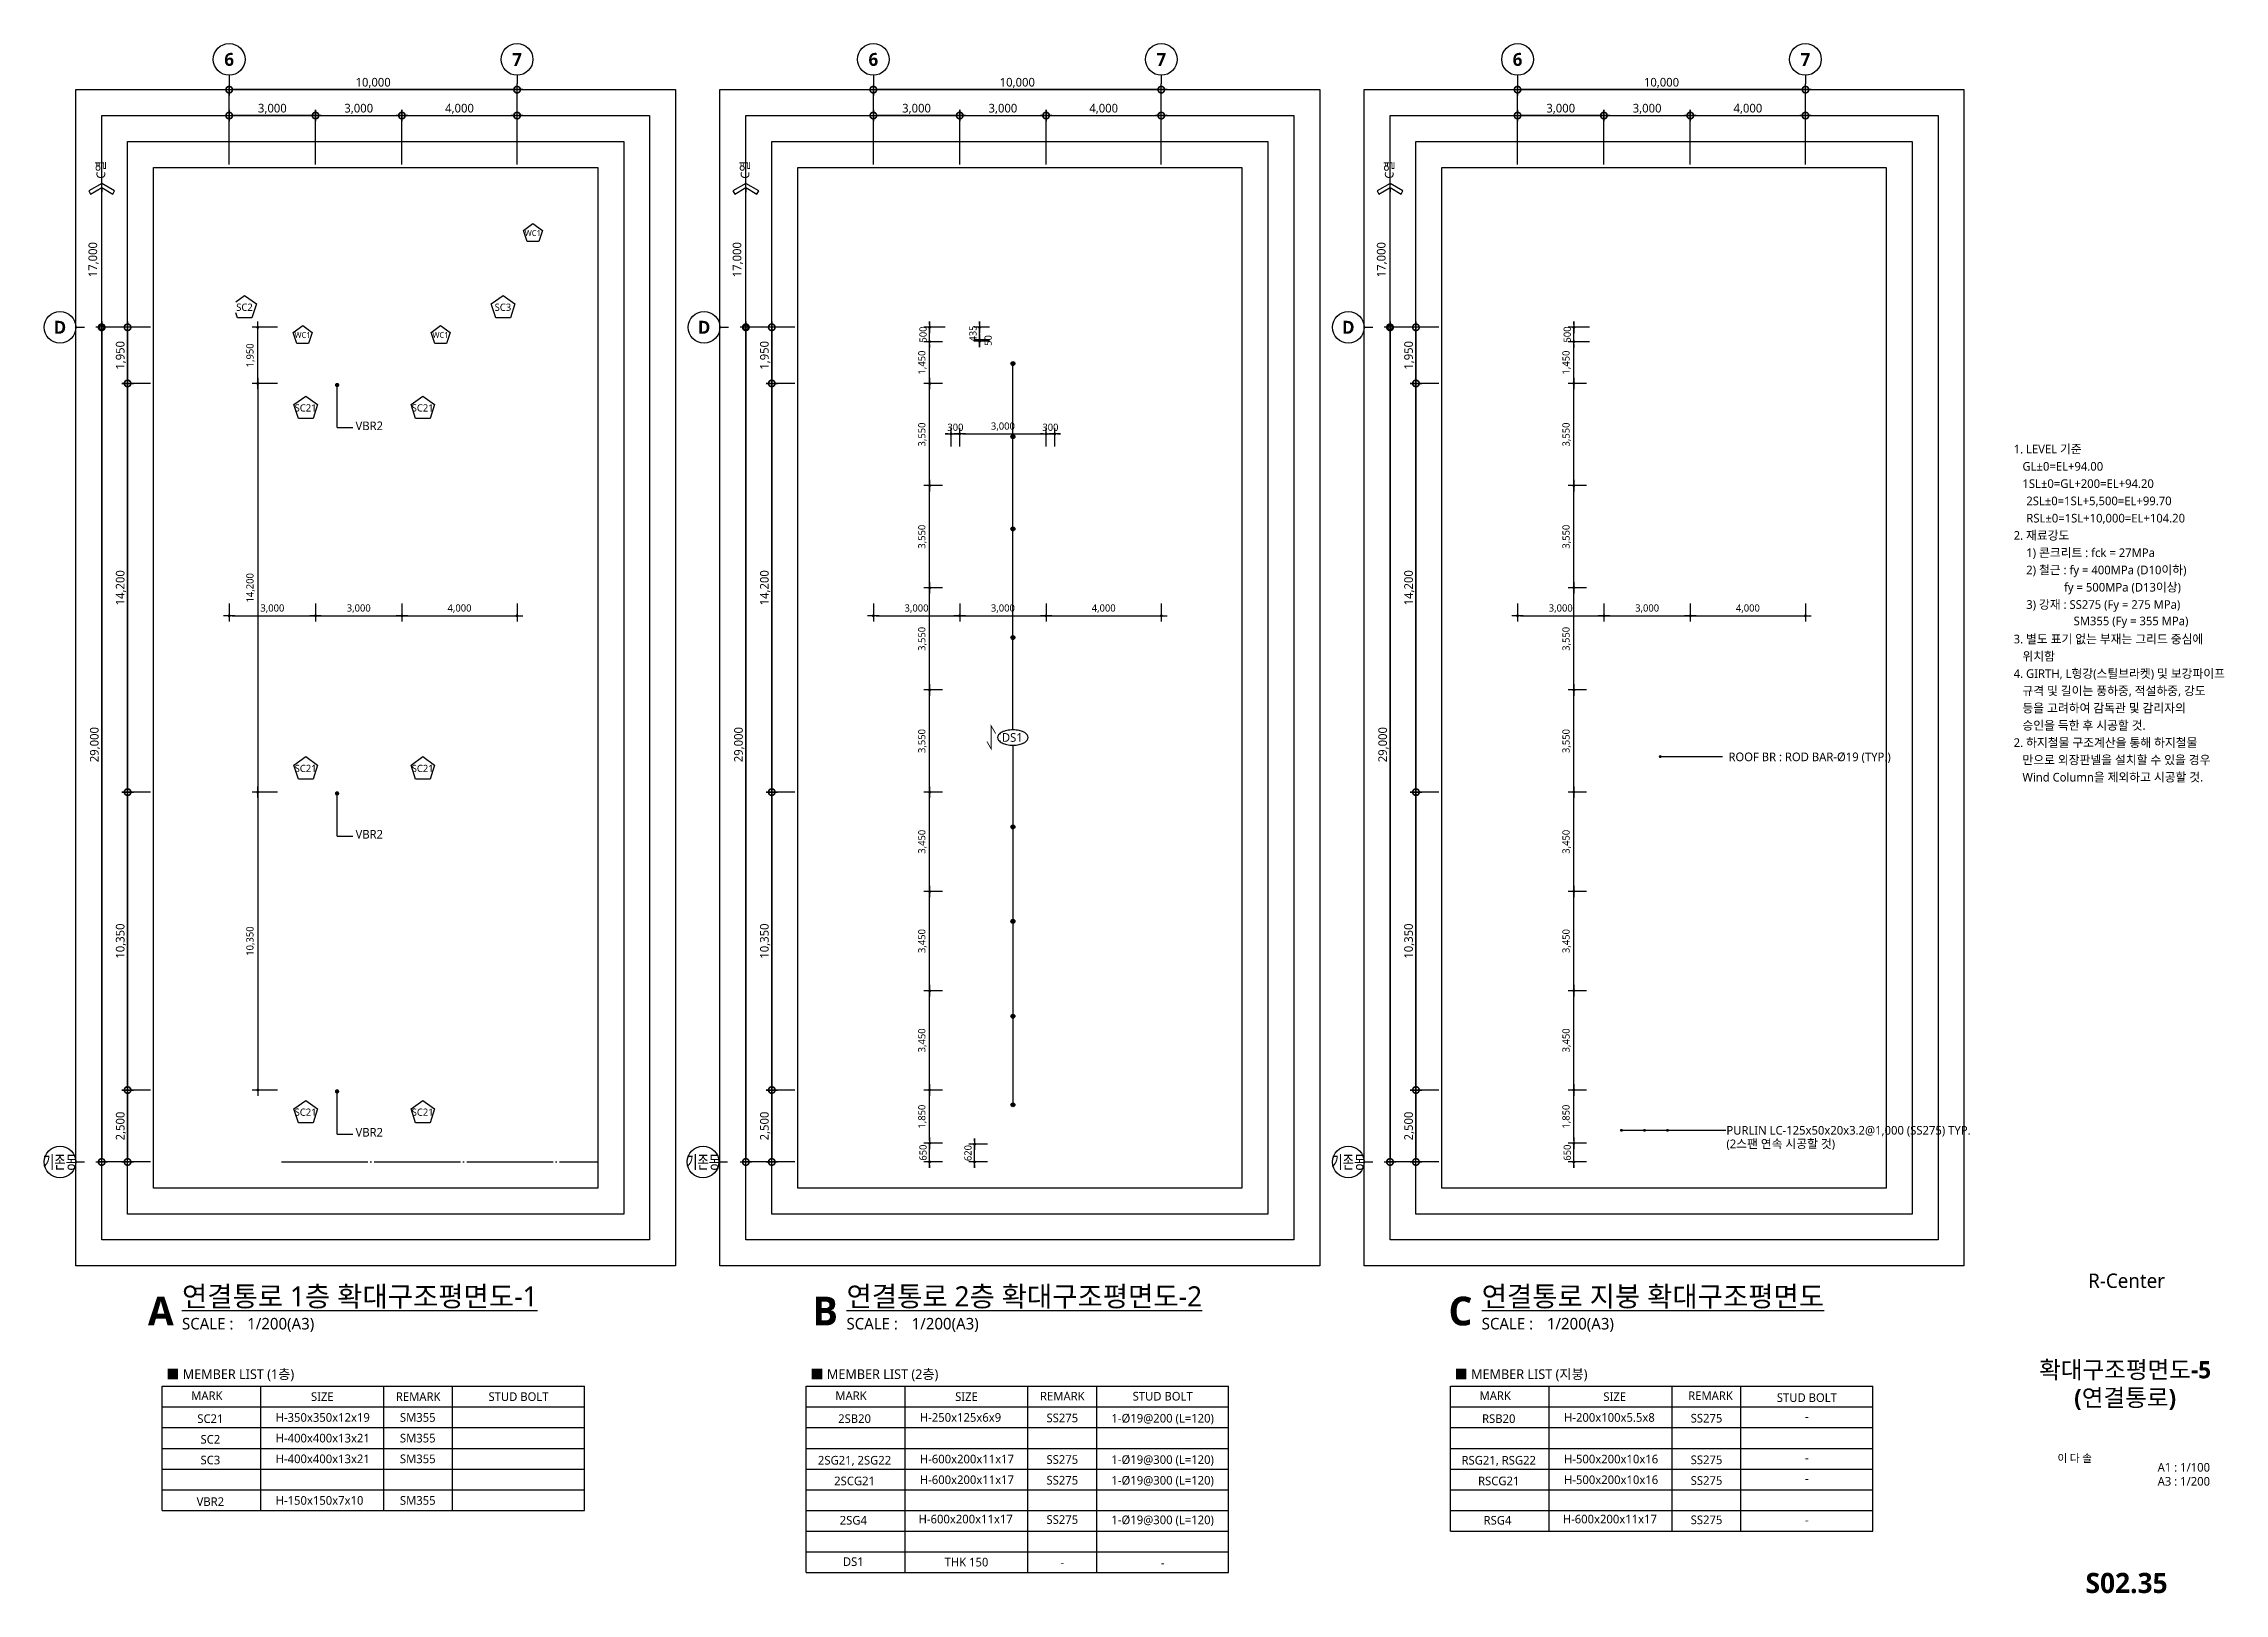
# Model space of a CAD drawing. Header units: millimetres. Extents: x 5446 to 585647, y 2414 to 57106.
# Drawn here: x 341703 to 417447, y 2937 to 56784 of the extents above; entities that cross this region are included whole.
import ezdxf
from ezdxf.enums import TextEntityAlignment as Align
from ezdxf.xclip import XClip

# ---------------------------------------------------------------- set-up
doc = ezdxf.new("R2010")
doc.units = ezdxf.units.MM
doc.header["$LTSCALE"] = 100
doc.header["$XCLIPFRAME"] = 0
doc.linetypes.add('CEN-GAUN', pattern=[32.2, 30, -1, 0.2, -1])
doc.layers.get('DEFPOINTS').update_dxf_attribs({"color": 137})
for name, color, linetype in [('0-TEXT', 2, 'Continuous'), ('7', 7, 'Continuous'), ('CEN', 1, 'CEN-GAUN'), ('DIM', 7, 'Continuous'), ('DIM-INT', 7, 'Continuous'), ('S-COL', 2, 'Continuous'), ('S-SYM', 6, 'Continuous'), ('SYM', 6, 'Continuous'), ('SYM-BUB', 3, 'Continuous'), ('SYM-LEAD', 6, 'Continuous'), ('TAG', 6, 'Continuous'), ('TEX', 3, 'Continuous'), ('TEXT', 3, 'Continuous'), ('XR-SHEET$0$TITLE', 7, 'Continuous'), ('XR-SHEET$1$SHT', 5, 'Continuous'), ('XR-SHEET$1$TEXT', 3, 'Continuous')]:
    doc.layers.add(name, color=color, linetype=linetype)
doc.layers.add('TEMP', color=171, linetype='Continuous', plot=False)
doc.styles.add('$0$스타일1', font='malgun.ttf')
doc.styles.get("Standard").update_dxf_attribs({"font": 'malgun.ttf'})
doc.styles.add('XR-SHEET$0$굴림체(옥산)', font='malgun.ttf')
doc.styles.add('XR-SHEET$0$맑은고딕B', font='malgunbd.ttf')
doc.styles.add('맑은고딕B', font='malgunbd.ttf')
doc.styles.add('맑은고딕L', font='malgun.ttf')
doc.styles.add('스타일1', font='malgun.ttf')
doc.styles.add('스타일2', font='malgunbd.ttf')
doc.linetypes.add('WIREMESH2', pattern='A,5,-0.25,["X",Standard,S=1,R=0,X=-0.32,Y=-0.5],-0.25', length=5.5)
doc.dimstyles.new('CJA', dxfattribs={"dimscale": 300, "dimtxt": 2.7, "dimasz": 1, "dimexe": 2, "dimexo": 3, "dimgap": 1, "dimtad": 1, "dimdec": 0, "dimzin": 1, "dimdsep": 46, "dimlunit": 6, "dimtxsty": '$0$스타일1', "dimblk": 'CJDOT', "dimcen": 0.09, "dimdle": 1, "dimclrd": 256, "dimclre": 256, "dimclrt": 3, "dimadec": 0, "dimazin": 0, "dimtfac": 1, "dimtdec": 0, "dimtix": 1, "dimtmove": 2, "dimatfit": 3, "dimldrblk": 'CJDOT', "dimfxl": 1, "dimtolj": 1, "dimtzin": 1, "dimarcsym": 0})
doc.dimstyles.new('GAUN-100', dxfattribs={"dimscale": 100, "dimtxt": 3, "dimasz": 1, "dimexe": 1, "dimexo": 1, "dimgap": 0.5, "dimtad": 1, "dimdec": 0, "dimzin": 1, "dimdsep": 46, "dimlunit": 6, "dimtxsty": '스타일1', "dimblk": 'GAUN-DOT', "dimcen": -2, "dimdle": 2, "dimclrd": 256, "dimclre": 256, "dimclrt": 3, "dimadec": 0, "dimazin": 0, "dimtfac": 1, "dimtdec": 0, "dimtix": 1, "dimtmove": 2, "dimatfit": 3, "dimldrblk": 'DOTSMALL', "dimfxl": 1, "dimtolj": 1, "dimtzin": 1, "dimarcsym": 0})

msp = doc.modelspace()

# ---------------------------------------------------------------- texts
at = {"layer": 'DIM', "color": 3, "style": '스타일1'}
for p in [(343840.5, 52401.2), (366214.8, 52401.2), (388589.1, 52401.2)]:
    msp.add_text('C열', height=300, rotation=90, dxfattribs=at).set_placement(p, align=Align.CENTER)
at = {"layer": 'TEX'}
for s, height, style, p in [('ROOF BR : ROD BAR-Ø19 (TYP.)', 300, '맑은고딕L', (400221, 32002.3, -786309.8)), ('PURLIN LC-125x50x20x3.2@1,000 (SS275) TYP.', 300, '스타일1', (400151.1, 19027.4)), ('(2스팬 연속 시공할 것)', 300, '스타일1', (400150.9, 18556.6)), ('■ MEMBER LIST (1층)', 336.96, '스타일1', (345960.3, 10554.1)), ('■ MEMBER LIST (2층)', 336.96, '스타일1', (368334.6, 10554.1)), ('■ MEMBER LIST (지붕)', 336.96, '스타일1', (390708.9, 10554.1))]:
    msp.add_text(s, height=height, dxfattribs=dict(at, style=style)).set_placement(p, align=Align.MIDDLE_LEFT)
at = {"layer": 'TEXT', "style": '스타일1'}
for s, height, p in [('R-Center', 500, (414050, 13800)), ('SIZE', 300, (351382.7, 9774.2)), ('REMARK', 300, (354711.7, 9774.2)), ('STUD BOLT', 300, (358197, 9774.2)), ('SIZE', 300, (373757, 9774.2)), ('REMARK', 300, (377086, 9790.1)), ('STUD BOLT', 300, (380571.3, 9787.7)), ('SIZE', 300, (396270.8, 9774.2)), ('STUD BOLT', 300, (402945.6, 9740.1)), ('SC21', 300, (347495.2, 9009, 0)), ('2SB20', 300, (369869.5, 9009, 0)), ('SS275', 300, (377086, 9034.5)), ('1-Ø19@200 (L=120)', 300, (380571.3, 9023.2, 0)), ('RSB20', 300, (392243.8, 9009, 0)), ('SS275', 300, (399460.3, 9023.8)), ('SC2', 300, (347495.2, 8290.2, 0)), ('-', 300, (402945.6, 9084.5, 0)), ('SC3', 300, (347495.2, 7571.4, 0)), ('2SG21, 2SG22', 300, (369869.5, 7563.6, 0)), ('SS275', 300, (377086, 7589.1)), ('1-Ø19@300 (L=120)', 300, (380571.3, 7585.5, 0)), ('RSG21, RSG22', 300, (392243.8, 7563.6, 0)), ('SS275', 300, (399460.3, 7578.3)), ('-', 300, (402945.6, 7646.8, 0)), ('2SCG21', 300, (369869.5, 6844.8, 0)), ('SS275', 300, (377086, 6870.2)), ('1-Ø19@300 (L=120)', 300, (380571.3, 6866.6, 0)), ('RSCG21', 300, (392243.8, 6844.8, 0)), ('SS275', 300, (399460.3, 6859.5)), ('-', 300, (402945.6, 6928, 0)), ('VBR2', 300, (347495.2, 6125.9, 0)), ('2SG4', 300, (369826.4, 5478.2, 0)), ('SS275', 300, (377086, 5503.6)), ('1-Ø19@300 (L=120)', 300, (380571.3, 5492.3, 0)), ('RSG4', 300, (392200.7, 5478.2, 0)), ('SS275', 300, (399460.3, 5492.9)), ('-', 300, (402945.6, 5490.3, 0)), ('DS1', 300, (369826.4, 4040.5, 0)), ('THK 150', 300, (373757, 4023.4, 0)), ('-', 300, (377086, 4007.5)), ('-', 300, (380571.3, 4005, 0))]:
    msp.add_text(s, height=height, dxfattribs=at).set_placement(p, align=Align.MIDDLE_CENTER)
for s, p in [('MARK', (346827.5, 9656.7)), ('MARK', (369201.8, 9656.7)), ('MARK', (391576.1, 9656.7)), ('REMARK', (398824.7, 9656.1)), ('H-350x350x12x19', (349762.7, 8900.4, 0)), ('SM355', (354078.5, 8900.4, 0)), ('H-250x125x6x9', (372137, 8900.4, 0)), ('H-200x100x5.5x8', (394511.3, 8900.4, 0)), ('H-400x400x13x21', (349762.7, 8181.6, 0)), ('SM355', (354078.5, 8181.6, 0)), ('H-400x400x13x21', (349762.7, 7462.7, 0)), ('SM355', (354078.5, 7462.7, 0)), ('H-600x200x11x17', (372137, 7455, 0)), ('H-500x200x10x16', (394511.3, 7455, 0)), ('H-600x200x11x17', (372137, 6736.1, 0)), ('H-500x200x10x16', (394511.3, 6736.1, 0)), ('H-150x150x7x10', (349762.7, 6017.3, 0)), ('SM355 ', (354078.5, 6017.3, 0)), ('H-600x200x11x17', (372094, 5369.6, 0)), ('H-600x200x11x17', (394468.3, 5369.6, 0))]:
    msp.add_text(s, height=300, dxfattribs=at).set_placement(p)

# ---------------------------------------------------------------- blocks, each defined once
blk = doc.blocks.new('dwgtitle')
at = {"layer": 'SYM', "color": 3, "style": '스타일1'}
blk.add_text('SCALE :', height=4, dxfattribs=at).set_placement((12.25, -1.4))
at = {"layer": 'SYM', "color": 6, "style": '스타일2'}
blk.add_attdef('A', text='', height=10, dxfattribs=at).set_placement((4.89, 5), align=Align.MIDDLE)
at = {"layer": 'SYM', "color": 3, "style": '스타일1'}
for tag, p, height in [('%%UTITLE', (12.25, 6.59), 7), ('1/100', (34.89, -1.4), 4)]:
    blk.add_attdef(tag, p, '', height=height, dxfattribs=at)
blk = doc.blocks.new('XR-SHEET$0$TITLE')
at = {"layer": 'XR-SHEET$0$TITLE', "true_color": 0x000000, "style": 'XR-SHEET$0$굴림체(옥산)'}
for tag, height, p in [('동명칭', 6, (776.77, -457.26)), ('SCALE-A1', 3, (797.5, -522)), ('SCALE-A3', 3, (797.5, -527)), ('DATA', 3, (797.5, -540))]:
    blk.add_attdef(tag, text='', height=height, dxfattribs=at).set_placement(p, align=Align.MIDDLE)
for tag, height, p in [('TITLE1', 6, (776.5, -479.4)), ('TITLE4', 6, (776.5, -484.39)), ('TITLE2', 6, (776.5, -489)), ('TITLE5', 6, (776.5, -493.99)), ('TITLE3', 6, (776.5, -498.7)), ('NAME-1', 3, (760.16, -517.5)), ('NAME-2', 3, (760.16, -526.5)), ('A0.00', 7, (776.5, -561))]:
    blk.add_attdef(tag, text='', height=height, dxfattribs=at).set_placement(p, align=Align.MIDDLE_CENTER)
blk = doc.blocks.new('NEW_BUB')
at = {"layer": 'SYM-BUB', "color": 6}
blk.add_line((0, 3), (0, 0), dxfattribs=at)
blk.add_circle((0, 8.5), 5.5, dxfattribs=at)
at = {"layer": 'SYM-BUB', "color": 3, "style": '스타일2'}
blk.add_attdef('X', text='', height=4.5, dxfattribs=at).set_placement((0, 8.5), align=Align.MIDDLE)
blk = doc.blocks.new('GAUN-DOT')
at = {"linetype": 'ByBlock'}
for p, q in [((2, 0), (-2, 0)), ((0, -2), (0, 2))]:
    blk.add_line(p, q, dxfattribs=at)
at = {"const_width": 2.25}
blk.add_lwpolyline([(0, 0.28125, 1), (0, -0.28125, 1)], format="xyb", close=True, dxfattribs=at)
blk = doc.blocks.new('*D324')
at = {"layer": 'DEFPOINTS', "color": 0, "transparency": 16777216}
for p in [(348148, 55184), (348148, 52484), (358148, 52484)]:
    blk.add_point(p, dxfattribs=at)
at = {"layer": 'DIM', "lineweight": -2, "transparency": 16777216}
for p, q in [((348148, 52584), (348148, 55284)), ((358048, 55184), (348248, 55184)), ((358148, 52584), (358148, 55284))]:
    blk.add_line(p, q, dxfattribs=at)
at = {"layer": 'DIM', "lineweight": -2, "transparency": 16777216, "xscale": 100, "yscale": 100, "zscale": 100, "rotation": 180}
blk.add_blockref('GAUN-DOT', (348148, 55184), dxfattribs=at)
at = {"layer": 'DIM', "lineweight": -2, "transparency": 16777216, "xscale": 100, "yscale": 100, "zscale": 100}
blk.add_blockref('GAUN-DOT', (358148, 55184), dxfattribs=at)
at = {"layer": 'DIM', "color": 3, "transparency": 16777216, "insert": (353148, 55415), "char_height": 300, "attachment_point": 5, "style": '스타일1'}
blk.add_mtext('\\A1;10,000', dxfattribs=at)
blk = doc.blocks.new('_DotSmall')
at = {"color": 0, "linetype": 'ByBlock', "const_width": 0.5}
blk.add_lwpolyline([(-0.0625, 0, 1), (0.0625, 0, 1)], format="xyb", close=True, dxfattribs=at)
blk = doc.blocks.new('*D325')
at = {"layer": 'DEFPOINTS', "color": 0, "transparency": 16777216}
for p in [(348148, 54284), (348148, 52484), (351148, 52484)]:
    blk.add_point(p, dxfattribs=at)
at = {"layer": 'DIM', "lineweight": -2, "transparency": 16777216}
for p, q in [((348148, 52584), (348148, 54384)), ((351048, 54284), (348248, 54284)), ((351148, 52584), (351148, 54384))]:
    blk.add_line(p, q, dxfattribs=at)
at = {"layer": 'DIM', "lineweight": -2, "transparency": 16777216, "xscale": 100, "yscale": 100, "zscale": 100, "rotation": 180}
blk.add_blockref('GAUN-DOT', (348148, 54284), dxfattribs=at)
at = {"layer": 'DIM', "lineweight": -2, "transparency": 16777216, "xscale": 100, "yscale": 100, "zscale": 100}
blk.add_blockref('GAUN-DOT', (351148, 54284), dxfattribs=at)
at = {"layer": 'DIM', "color": 3, "transparency": 16777216, "insert": (349648, 54514), "char_height": 300, "attachment_point": 5, "style": '스타일1'}
blk.add_mtext('\\A1;3,000', dxfattribs=at)
blk = doc.blocks.new('*D326')
at = {"layer": 'DEFPOINTS', "color": 0, "transparency": 16777216}
for p in [(354148, 54284), (351148, 52484), (354148, 52484)]:
    blk.add_point(p, dxfattribs=at)
at = {"layer": 'DIM', "lineweight": -2, "transparency": 16777216}
for p, q in [((351148, 52584), (351148, 54384)), ((351248, 54284), (354048, 54284)), ((354148, 52584), (354148, 54384))]:
    blk.add_line(p, q, dxfattribs=at)
at = {"layer": 'DIM', "lineweight": -2, "transparency": 16777216, "xscale": 100, "yscale": 100, "zscale": 100, "rotation": 180}
blk.add_blockref('GAUN-DOT', (351148, 54284), dxfattribs=at)
at = {"layer": 'DIM', "lineweight": -2, "transparency": 16777216, "xscale": 100, "yscale": 100, "zscale": 100}
blk.add_blockref('GAUN-DOT', (354148, 54284), dxfattribs=at)
at = {"layer": 'DIM', "color": 3, "transparency": 16777216, "insert": (352648, 54514), "char_height": 300, "attachment_point": 5, "style": '스타일1'}
blk.add_mtext('\\A1;3,000', dxfattribs=at)
blk = doc.blocks.new('*D327')
at = {"layer": 'DEFPOINTS', "color": 0, "transparency": 16777216}
for p in [(358148, 54284), (354148, 52484), (358148, 52484)]:
    blk.add_point(p, dxfattribs=at)
at = {"layer": 'DIM', "lineweight": -2, "transparency": 16777216}
for p, q in [((354148, 52584), (354148, 54384)), ((354248, 54284), (358048, 54284)), ((358148, 52584), (358148, 54384))]:
    blk.add_line(p, q, dxfattribs=at)
at = {"layer": 'DIM', "lineweight": -2, "transparency": 16777216, "xscale": 100, "yscale": 100, "zscale": 100, "rotation": 180}
blk.add_blockref('GAUN-DOT', (354148, 54284), dxfattribs=at)
at = {"layer": 'DIM', "lineweight": -2, "transparency": 16777216, "xscale": 100, "yscale": 100, "zscale": 100}
blk.add_blockref('GAUN-DOT', (358148, 54284), dxfattribs=at)
at = {"layer": 'DIM', "color": 3, "transparency": 16777216, "insert": (356148, 54514), "char_height": 300, "attachment_point": 5, "style": '스타일1'}
blk.add_mtext('\\A1;4,000', dxfattribs=at)
blk = doc.blocks.new('*D328')
at = {"layer": 'DEFPOINTS', "color": 0, "transparency": 16777216}
for p in [(370522, 55184), (370522, 52484), (380522, 52484)]:
    blk.add_point(p, dxfattribs=at)
at = {"layer": 'DIM', "lineweight": -2, "transparency": 16777216}
for p, q in [((370522, 52584), (370522, 55284)), ((380422, 55184), (370622, 55184)), ((380522, 52584), (380522, 55284))]:
    blk.add_line(p, q, dxfattribs=at)
at = {"layer": 'DIM', "lineweight": -2, "transparency": 16777216, "xscale": 100, "yscale": 100, "zscale": 100, "rotation": 180}
blk.add_blockref('GAUN-DOT', (370522, 55184), dxfattribs=at)
at = {"layer": 'DIM', "lineweight": -2, "transparency": 16777216, "xscale": 100, "yscale": 100, "zscale": 100}
blk.add_blockref('GAUN-DOT', (380522, 55184), dxfattribs=at)
at = {"layer": 'DIM', "color": 3, "transparency": 16777216, "insert": (375522, 55415), "char_height": 300, "attachment_point": 5, "style": '스타일1'}
blk.add_mtext('\\A1;10,000', dxfattribs=at)
blk = doc.blocks.new('*D329')
at = {"layer": 'DEFPOINTS', "color": 0, "transparency": 16777216}
for p in [(370522, 54284), (370522, 52484), (373522, 52484)]:
    blk.add_point(p, dxfattribs=at)
at = {"layer": 'DIM', "lineweight": -2, "transparency": 16777216}
for p, q in [((370522, 52584), (370522, 54384)), ((373422, 54284), (370622, 54284)), ((373522, 52584), (373522, 54384))]:
    blk.add_line(p, q, dxfattribs=at)
at = {"layer": 'DIM', "lineweight": -2, "transparency": 16777216, "xscale": 100, "yscale": 100, "zscale": 100, "rotation": 180}
blk.add_blockref('GAUN-DOT', (370522, 54284), dxfattribs=at)
at = {"layer": 'DIM', "lineweight": -2, "transparency": 16777216, "xscale": 100, "yscale": 100, "zscale": 100}
blk.add_blockref('GAUN-DOT', (373522, 54284), dxfattribs=at)
at = {"layer": 'DIM', "color": 3, "transparency": 16777216, "insert": (372022, 54514), "char_height": 300, "attachment_point": 5, "style": '스타일1'}
blk.add_mtext('\\A1;3,000', dxfattribs=at)
blk = doc.blocks.new('*D330')
at = {"layer": 'DEFPOINTS', "color": 0, "transparency": 16777216}
for p in [(376522, 54284), (373522, 52484), (376522, 52484)]:
    blk.add_point(p, dxfattribs=at)
at = {"layer": 'DIM', "lineweight": -2, "transparency": 16777216}
for p, q in [((373522, 52584), (373522, 54384)), ((373622, 54284), (376422, 54284)), ((376522, 52584), (376522, 54384))]:
    blk.add_line(p, q, dxfattribs=at)
at = {"layer": 'DIM', "lineweight": -2, "transparency": 16777216, "xscale": 100, "yscale": 100, "zscale": 100, "rotation": 180}
blk.add_blockref('GAUN-DOT', (373522, 54284), dxfattribs=at)
at = {"layer": 'DIM', "lineweight": -2, "transparency": 16777216, "xscale": 100, "yscale": 100, "zscale": 100}
blk.add_blockref('GAUN-DOT', (376522, 54284), dxfattribs=at)
at = {"layer": 'DIM', "color": 3, "transparency": 16777216, "insert": (375022, 54514), "char_height": 300, "attachment_point": 5, "style": '스타일1'}
blk.add_mtext('\\A1;3,000', dxfattribs=at)
blk = doc.blocks.new('*D331')
at = {"layer": 'DEFPOINTS', "color": 0, "transparency": 16777216}
for p in [(380522, 54284), (376522, 52484), (380522, 52484)]:
    blk.add_point(p, dxfattribs=at)
at = {"layer": 'DIM', "lineweight": -2, "transparency": 16777216}
for p, q in [((376522, 52584), (376522, 54384)), ((376622, 54284), (380422, 54284)), ((380522, 52584), (380522, 54384))]:
    blk.add_line(p, q, dxfattribs=at)
at = {"layer": 'DIM', "lineweight": -2, "transparency": 16777216, "xscale": 100, "yscale": 100, "zscale": 100, "rotation": 180}
blk.add_blockref('GAUN-DOT', (376522, 54284), dxfattribs=at)
at = {"layer": 'DIM', "lineweight": -2, "transparency": 16777216, "xscale": 100, "yscale": 100, "zscale": 100}
blk.add_blockref('GAUN-DOT', (380522, 54284), dxfattribs=at)
at = {"layer": 'DIM', "color": 3, "transparency": 16777216, "insert": (378522, 54514), "char_height": 300, "attachment_point": 5, "style": '스타일1'}
blk.add_mtext('\\A1;4,000', dxfattribs=at)
blk = doc.blocks.new('*D332')
at = {"layer": 'DEFPOINTS', "color": 0, "transparency": 16777216}
for p in [(392897, 55184), (392897, 52484), (402897, 52484)]:
    blk.add_point(p, dxfattribs=at)
at = {"layer": 'DIM', "lineweight": -2, "transparency": 16777216}
for p, q in [((392897, 52584), (392897, 55284)), ((402797, 55184), (392997, 55184)), ((402897, 52584), (402897, 55284))]:
    blk.add_line(p, q, dxfattribs=at)
at = {"layer": 'DIM', "lineweight": -2, "transparency": 16777216, "xscale": 100, "yscale": 100, "zscale": 100, "rotation": 180}
blk.add_blockref('GAUN-DOT', (392897, 55184), dxfattribs=at)
at = {"layer": 'DIM', "lineweight": -2, "transparency": 16777216, "xscale": 100, "yscale": 100, "zscale": 100}
blk.add_blockref('GAUN-DOT', (402897, 55184), dxfattribs=at)
at = {"layer": 'DIM', "color": 3, "transparency": 16777216, "insert": (397897, 55415), "char_height": 300, "attachment_point": 5, "style": '스타일1'}
blk.add_mtext('\\A1;10,000', dxfattribs=at)
blk = doc.blocks.new('*D333')
at = {"layer": 'DEFPOINTS', "color": 0, "transparency": 16777216}
for p in [(392897, 54284), (392897, 52484), (395897, 52484)]:
    blk.add_point(p, dxfattribs=at)
at = {"layer": 'DIM', "lineweight": -2, "transparency": 16777216}
for p, q in [((392897, 52584), (392897, 54384)), ((395797, 54284), (392997, 54284)), ((395897, 52584), (395897, 54384))]:
    blk.add_line(p, q, dxfattribs=at)
at = {"layer": 'DIM', "lineweight": -2, "transparency": 16777216, "xscale": 100, "yscale": 100, "zscale": 100, "rotation": 180}
blk.add_blockref('GAUN-DOT', (392897, 54284), dxfattribs=at)
at = {"layer": 'DIM', "lineweight": -2, "transparency": 16777216, "xscale": 100, "yscale": 100, "zscale": 100}
blk.add_blockref('GAUN-DOT', (395897, 54284), dxfattribs=at)
at = {"layer": 'DIM', "color": 3, "transparency": 16777216, "insert": (394397, 54514), "char_height": 300, "attachment_point": 5, "style": '스타일1'}
blk.add_mtext('\\A1;3,000', dxfattribs=at)
blk = doc.blocks.new('*D334')
at = {"layer": 'DEFPOINTS', "color": 0, "transparency": 16777216}
for p in [(398897, 54284), (395897, 52484), (398897, 52484)]:
    blk.add_point(p, dxfattribs=at)
at = {"layer": 'DIM', "lineweight": -2, "transparency": 16777216}
for p, q in [((395897, 52584), (395897, 54384)), ((395997, 54284), (398797, 54284)), ((398897, 52584), (398897, 54384))]:
    blk.add_line(p, q, dxfattribs=at)
at = {"layer": 'DIM', "lineweight": -2, "transparency": 16777216, "xscale": 100, "yscale": 100, "zscale": 100, "rotation": 180}
blk.add_blockref('GAUN-DOT', (395897, 54284), dxfattribs=at)
at = {"layer": 'DIM', "lineweight": -2, "transparency": 16777216, "xscale": 100, "yscale": 100, "zscale": 100}
blk.add_blockref('GAUN-DOT', (398897, 54284), dxfattribs=at)
at = {"layer": 'DIM', "color": 3, "transparency": 16777216, "insert": (397397, 54514), "char_height": 300, "attachment_point": 5, "style": '스타일1'}
blk.add_mtext('\\A1;3,000', dxfattribs=at)
blk = doc.blocks.new('*D335')
at = {"layer": 'DEFPOINTS', "color": 0, "transparency": 16777216}
for p in [(402897, 54284), (398897, 52484), (402897, 52484)]:
    blk.add_point(p, dxfattribs=at)
at = {"layer": 'DIM', "lineweight": -2, "transparency": 16777216}
for p, q in [((398897, 52584), (398897, 54384)), ((398997, 54284), (402797, 54284)), ((402897, 52584), (402897, 54384))]:
    blk.add_line(p, q, dxfattribs=at)
at = {"layer": 'DIM', "lineweight": -2, "transparency": 16777216, "xscale": 100, "yscale": 100, "zscale": 100, "rotation": 180}
blk.add_blockref('GAUN-DOT', (398897, 54284), dxfattribs=at)
at = {"layer": 'DIM', "lineweight": -2, "transparency": 16777216, "xscale": 100, "yscale": 100, "zscale": 100}
blk.add_blockref('GAUN-DOT', (402897, 54284), dxfattribs=at)
at = {"layer": 'DIM', "color": 3, "transparency": 16777216, "insert": (400897, 54514), "char_height": 300, "attachment_point": 5, "style": '스타일1'}
blk.add_mtext('\\A1;4,000', dxfattribs=at)
blk = doc.blocks.new('*D336')
at = {"layer": 'DEFPOINTS', "color": 0, "transparency": 16777216}
for p in [(345520, 46927), (344620, 44977), (345520, 44977)]:
    blk.add_point(p, dxfattribs=at)
at = {"layer": 'DIM', "lineweight": -2, "transparency": 16777216}
for p, q in [((345420, 46927), (344520, 46927)), ((344620, 46827), (344620, 45077)), ((345420, 44977), (344520, 44977))]:
    blk.add_line(p, q, dxfattribs=at)
at = {"layer": 'DIM', "lineweight": -2, "transparency": 16777216, "xscale": 100, "yscale": 100, "zscale": 100}
for p, rotation in [((344620, 46927), 90), ((344620, 44977), 270)]:
    blk.add_blockref('GAUN-DOT', p, dxfattribs=dict(at, rotation=rotation))
at = {"layer": 'DIM', "color": 3, "transparency": 16777216, "insert": (344389, 45952), "char_height": 300, "attachment_point": 5, "rotation": 90, "style": '스타일1'}
blk.add_mtext('\\A1;1,950', dxfattribs=at)
blk = doc.blocks.new('*D337')
at = {"layer": 'DEFPOINTS', "color": 0, "transparency": 16777216}
for p in [(345520, 44977), (344620, 30777), (345520, 30777)]:
    blk.add_point(p, dxfattribs=at)
at = {"layer": 'DIM', "lineweight": -2, "transparency": 16777216}
for p, q in [((345420, 44977), (344520, 44977)), ((344620, 44877), (344620, 30877)), ((345420, 30777), (344520, 30777))]:
    blk.add_line(p, q, dxfattribs=at)
at = {"layer": 'DIM', "lineweight": -2, "transparency": 16777216, "xscale": 100, "yscale": 100, "zscale": 100}
for p, rotation in [((344620, 44977), 90), ((344620, 30777), 270)]:
    blk.add_blockref('GAUN-DOT', p, dxfattribs=dict(at, rotation=rotation))
at = {"layer": 'DIM', "color": 3, "transparency": 16777216, "insert": (344389, 37877), "char_height": 300, "attachment_point": 5, "rotation": 90, "style": '스타일1'}
blk.add_mtext('\\A1;14,200', dxfattribs=at)
blk = doc.blocks.new('*D338')
at = {"layer": 'DEFPOINTS', "color": 0, "transparency": 16777216}
for p in [(345520, 30777), (344620, 20427), (345520, 20427)]:
    blk.add_point(p, dxfattribs=at)
at = {"layer": 'DIM', "lineweight": -2, "transparency": 16777216}
for p, q in [((345420, 30777), (344520, 30777)), ((344620, 30677), (344620, 20527)), ((345420, 20427), (344520, 20427))]:
    blk.add_line(p, q, dxfattribs=at)
at = {"layer": 'DIM', "lineweight": -2, "transparency": 16777216, "xscale": 100, "yscale": 100, "zscale": 100}
for p, rotation in [((344620, 30777), 90), ((344620, 20427), 270)]:
    blk.add_blockref('GAUN-DOT', p, dxfattribs=dict(at, rotation=rotation))
at = {"layer": 'DIM', "color": 3, "transparency": 16777216, "insert": (344389, 25602), "char_height": 300, "attachment_point": 5, "rotation": 90, "style": '스타일1'}
blk.add_mtext('\\A1;10,350', dxfattribs=at)
blk = doc.blocks.new('*D339')
at = {"layer": 'DEFPOINTS', "color": 0, "transparency": 16777216}
for p in [(345520, 46927), (343720, 17927), (345520, 17927)]:
    blk.add_point(p, dxfattribs=at)
at = {"layer": 'DIM', "lineweight": -2, "transparency": 16777216}
for p, q in [((345420, 46927), (343620, 46927)), ((343720, 46827), (343720, 18027)), ((345420, 17927), (343620, 17927))]:
    blk.add_line(p, q, dxfattribs=at)
at = {"layer": 'DIM', "lineweight": -2, "transparency": 16777216, "xscale": 100, "yscale": 100, "zscale": 100}
for p, rotation in [((343720, 46927), 90), ((343720, 17927), 270)]:
    blk.add_blockref('GAUN-DOT', p, dxfattribs=dict(at, rotation=rotation))
at = {"layer": 'DIM', "color": 3, "transparency": 16777216, "insert": (343490, 32427), "char_height": 300, "attachment_point": 5, "rotation": 90, "style": '스타일1'}
blk.add_mtext('\\A1;29,000', dxfattribs=at)
blk = doc.blocks.new('*D340')
at = {"layer": 'DEFPOINTS', "color": 0, "transparency": 16777216}
for p in [(345520, 20427), (344620, 17927), (345520, 17927)]:
    blk.add_point(p, dxfattribs=at)
at = {"layer": 'DIM', "lineweight": -2, "transparency": 16777216}
for p, q in [((345420, 20427), (344520, 20427)), ((344620, 20327), (344620, 18027)), ((345420, 17927), (344520, 17927))]:
    blk.add_line(p, q, dxfattribs=at)
at = {"layer": 'DIM', "lineweight": -2, "transparency": 16777216, "xscale": 100, "yscale": 100, "zscale": 100}
for p, rotation in [((344620, 20427), 90), ((344620, 17927), 270)]:
    blk.add_blockref('GAUN-DOT', p, dxfattribs=dict(at, rotation=rotation))
at = {"layer": 'DIM', "color": 3, "transparency": 16777216, "insert": (344390, 19177), "char_height": 300, "attachment_point": 5, "rotation": 90, "style": '스타일1'}
blk.add_mtext('\\A1;2,500', dxfattribs=at)
blk = doc.blocks.new('연장 화살표')
at = {"layer": 'DIM'}
blk.add_line((-0.49, 0), (-1, 0), dxfattribs=at)
blk.add_lwpolyline([(-1.23, 1.29), (-0.49, 0), (-1.23, -1.29), (-0.86, -1.5), (0, 0), (-0.86, 1.5)], close=True, dxfattribs=at)
blk = doc.blocks.new('*D341')
at = {"layer": 'DEFPOINTS', "color": 0, "transparency": 16777216}
for p in [(343720, 51927), (343720, 51927), (345520, 46927)]:
    blk.add_point(p, dxfattribs=at)
at = {"layer": 'DIM', "color": 7, "lineweight": -2, "transparency": 16777216}
for p, q in [((343720, 46727), (343720, 51627)), ((345220, 46927), (343520, 46927))]:
    blk.add_line(p, q, dxfattribs=at)
at = {"layer": 'DIM', "color": 7, "lineweight": -2, "transparency": 16777216, "xscale": 300, "yscale": 300, "zscale": 300}
for name, p, rotation in [('연장 화살표', (343720, 51927), 90), ('_DotSmall', (343720, 46927), 270)]:
    blk.add_blockref(name, p, dxfattribs=dict(at, rotation=rotation))
at = {"layer": 'DIM', "color": 3, "transparency": 16777216, "insert": (343439, 49277), "char_height": 300, "attachment_point": 5, "rotation": 90, "style": '스타일1'}
blk.add_mtext('\\A1;17,000', dxfattribs=at)
blk = doc.blocks.new('CJDOT')
blk.add_line((-2, 0), (2, 0))
at = {"const_width": 0.5}
blk.add_lwpolyline([(-0.25, 0, 1), (0.25, 0, 1)], format="xyb", close=True, dxfattribs=at)
blk = doc.blocks.new('*D347')
at = {"layer": 'DEFPOINTS', "color": 0, "transparency": 16777216}
for p in [(367894, 46927), (366994, 44977), (367894, 44977)]:
    blk.add_point(p, dxfattribs=at)
at = {"layer": 'DIM', "lineweight": -2, "transparency": 16777216}
for p, q in [((367794, 46927), (366894, 46927)), ((366994, 46827), (366994, 45077)), ((367794, 44977), (366894, 44977))]:
    blk.add_line(p, q, dxfattribs=at)
at = {"layer": 'DIM', "lineweight": -2, "transparency": 16777216, "xscale": 100, "yscale": 100, "zscale": 100}
for p, rotation in [((366994, 46927), 90), ((366994, 44977), 270)]:
    blk.add_blockref('GAUN-DOT', p, dxfattribs=dict(at, rotation=rotation))
at = {"layer": 'DIM', "color": 3, "transparency": 16777216, "insert": (366763, 45952), "char_height": 300, "attachment_point": 5, "rotation": 90, "style": '스타일1'}
blk.add_mtext('\\A1;1,950', dxfattribs=at)
blk = doc.blocks.new('*D346')
at = {"layer": 'DEFPOINTS', "color": 0, "transparency": 16777216}
for p in [(367894, 44977), (366994, 30777), (367894, 30777)]:
    blk.add_point(p, dxfattribs=at)
at = {"layer": 'DIM', "lineweight": -2, "transparency": 16777216}
for p, q in [((367794, 44977), (366894, 44977)), ((366994, 44877), (366994, 30877)), ((367794, 30777), (366894, 30777))]:
    blk.add_line(p, q, dxfattribs=at)
at = {"layer": 'DIM', "lineweight": -2, "transparency": 16777216, "xscale": 100, "yscale": 100, "zscale": 100}
for p, rotation in [((366994, 44977), 90), ((366994, 30777), 270)]:
    blk.add_blockref('GAUN-DOT', p, dxfattribs=dict(at, rotation=rotation))
at = {"layer": 'DIM', "color": 3, "transparency": 16777216, "insert": (366763, 37877), "char_height": 300, "attachment_point": 5, "rotation": 90, "style": '스타일1'}
blk.add_mtext('\\A1;14,200', dxfattribs=at)
blk = doc.blocks.new('*D342')
at = {"layer": 'DEFPOINTS', "color": 0, "transparency": 16777216}
for p in [(367894, 30777), (366994, 20427), (367894, 20427)]:
    blk.add_point(p, dxfattribs=at)
at = {"layer": 'DIM', "lineweight": -2, "transparency": 16777216}
for p, q in [((367794, 30777), (366894, 30777)), ((366994, 30677), (366994, 20527)), ((367794, 20427), (366894, 20427))]:
    blk.add_line(p, q, dxfattribs=at)
at = {"layer": 'DIM', "lineweight": -2, "transparency": 16777216, "xscale": 100, "yscale": 100, "zscale": 100}
for p, rotation in [((366994, 30777), 90), ((366994, 20427), 270)]:
    blk.add_blockref('GAUN-DOT', p, dxfattribs=dict(at, rotation=rotation))
at = {"layer": 'DIM', "color": 3, "transparency": 16777216, "insert": (366763, 25602), "char_height": 300, "attachment_point": 5, "rotation": 90, "style": '스타일1'}
blk.add_mtext('\\A1;10,350', dxfattribs=at)
blk = doc.blocks.new('*D343')
at = {"layer": 'DEFPOINTS', "color": 0, "transparency": 16777216}
for p in [(367894, 46927), (366094, 17927), (367894, 17927)]:
    blk.add_point(p, dxfattribs=at)
at = {"layer": 'DIM', "lineweight": -2, "transparency": 16777216}
for p, q in [((367794, 46927), (365994, 46927)), ((366094, 46827), (366094, 18027)), ((367794, 17927), (365994, 17927))]:
    blk.add_line(p, q, dxfattribs=at)
at = {"layer": 'DIM', "lineweight": -2, "transparency": 16777216, "xscale": 100, "yscale": 100, "zscale": 100}
for p, rotation in [((366094, 46927), 90), ((366094, 17927), 270)]:
    blk.add_blockref('GAUN-DOT', p, dxfattribs=dict(at, rotation=rotation))
at = {"layer": 'DIM', "color": 3, "transparency": 16777216, "insert": (365864, 32427), "char_height": 300, "attachment_point": 5, "rotation": 90, "style": '스타일1'}
blk.add_mtext('\\A1;29,000', dxfattribs=at)
blk = doc.blocks.new('*D344')
at = {"layer": 'DEFPOINTS', "color": 0, "transparency": 16777216}
for p in [(367894, 20427), (366994, 17927), (367894, 17927)]:
    blk.add_point(p, dxfattribs=at)
at = {"layer": 'DIM', "lineweight": -2, "transparency": 16777216}
for p, q in [((367794, 20427), (366894, 20427)), ((366994, 20327), (366994, 18027)), ((367794, 17927), (366894, 17927))]:
    blk.add_line(p, q, dxfattribs=at)
at = {"layer": 'DIM', "lineweight": -2, "transparency": 16777216, "xscale": 100, "yscale": 100, "zscale": 100}
for p, rotation in [((366994, 20427), 90), ((366994, 17927), 270)]:
    blk.add_blockref('GAUN-DOT', p, dxfattribs=dict(at, rotation=rotation))
at = {"layer": 'DIM', "color": 3, "transparency": 16777216, "insert": (366764, 19177), "char_height": 300, "attachment_point": 5, "rotation": 90, "style": '스타일1'}
blk.add_mtext('\\A1;2,500', dxfattribs=at)
blk = doc.blocks.new('*D345')
at = {"layer": 'DEFPOINTS', "color": 0, "transparency": 16777216}
for p in [(366094, 51927), (366094, 51927), (367894, 46927)]:
    blk.add_point(p, dxfattribs=at)
at = {"layer": 'DIM', "color": 7, "lineweight": -2, "transparency": 16777216}
for p, q in [((366094, 46727), (366094, 51627)), ((367594, 46927), (365894, 46927))]:
    blk.add_line(p, q, dxfattribs=at)
at = {"layer": 'DIM', "color": 7, "lineweight": -2, "transparency": 16777216, "xscale": 300, "yscale": 300, "zscale": 300}
for name, p, rotation in [('연장 화살표', (366094, 51927), 90), ('_DotSmall', (366094, 46927), 270)]:
    blk.add_blockref(name, p, dxfattribs=dict(at, rotation=rotation))
at = {"layer": 'DIM', "color": 3, "transparency": 16777216, "insert": (365813, 49277), "char_height": 300, "attachment_point": 5, "rotation": 90, "style": '스타일1'}
blk.add_mtext('\\A1;17,000', dxfattribs=at)
blk = doc.blocks.new('*D353')
at = {"layer": 'DEFPOINTS', "color": 0, "transparency": 16777216}
for p in [(390268, 46927), (389368, 44977), (390268, 44977)]:
    blk.add_point(p, dxfattribs=at)
at = {"layer": 'DIM', "lineweight": -2, "transparency": 16777216}
for p, q in [((390168, 46927), (389268, 46927)), ((389368, 46827), (389368, 45077)), ((390168, 44977), (389268, 44977))]:
    blk.add_line(p, q, dxfattribs=at)
at = {"layer": 'DIM', "lineweight": -2, "transparency": 16777216, "xscale": 100, "yscale": 100, "zscale": 100}
for p, rotation in [((389368, 46927), 90), ((389368, 44977), 270)]:
    blk.add_blockref('GAUN-DOT', p, dxfattribs=dict(at, rotation=rotation))
at = {"layer": 'DIM', "color": 3, "transparency": 16777216, "insert": (389138, 45952), "char_height": 300, "attachment_point": 5, "rotation": 90, "style": '스타일1'}
blk.add_mtext('\\A1;1,950', dxfattribs=at)
blk = doc.blocks.new('*D352')
at = {"layer": 'DEFPOINTS', "color": 0, "transparency": 16777216}
for p in [(390268, 44977), (389368, 30777), (390268, 30777)]:
    blk.add_point(p, dxfattribs=at)
at = {"layer": 'DIM', "lineweight": -2, "transparency": 16777216}
for p, q in [((390168, 44977), (389268, 44977)), ((389368, 44877), (389368, 30877)), ((390168, 30777), (389268, 30777))]:
    blk.add_line(p, q, dxfattribs=at)
at = {"layer": 'DIM', "lineweight": -2, "transparency": 16777216, "xscale": 100, "yscale": 100, "zscale": 100}
for p, rotation in [((389368, 44977), 90), ((389368, 30777), 270)]:
    blk.add_blockref('GAUN-DOT', p, dxfattribs=dict(at, rotation=rotation))
at = {"layer": 'DIM', "color": 3, "transparency": 16777216, "insert": (389138, 37877), "char_height": 300, "attachment_point": 5, "rotation": 90, "style": '스타일1'}
blk.add_mtext('\\A1;14,200', dxfattribs=at)
blk = doc.blocks.new('*D348')
at = {"layer": 'DEFPOINTS', "color": 0, "transparency": 16777216}
for p in [(390268, 30777), (389368, 20427), (390268, 20427)]:
    blk.add_point(p, dxfattribs=at)
at = {"layer": 'DIM', "lineweight": -2, "transparency": 16777216}
for p, q in [((390168, 30777), (389268, 30777)), ((389368, 30677), (389368, 20527)), ((390168, 20427), (389268, 20427))]:
    blk.add_line(p, q, dxfattribs=at)
at = {"layer": 'DIM', "lineweight": -2, "transparency": 16777216, "xscale": 100, "yscale": 100, "zscale": 100}
for p, rotation in [((389368, 30777), 90), ((389368, 20427), 270)]:
    blk.add_blockref('GAUN-DOT', p, dxfattribs=dict(at, rotation=rotation))
at = {"layer": 'DIM', "color": 3, "transparency": 16777216, "insert": (389138, 25602), "char_height": 300, "attachment_point": 5, "rotation": 90, "style": '스타일1'}
blk.add_mtext('\\A1;10,350', dxfattribs=at)
blk = doc.blocks.new('*D349')
at = {"layer": 'DEFPOINTS', "color": 0, "transparency": 16777216}
for p in [(390268, 46927), (388468, 17927), (390268, 17927)]:
    blk.add_point(p, dxfattribs=at)
at = {"layer": 'DIM', "lineweight": -2, "transparency": 16777216}
for p, q in [((390168, 46927), (388368, 46927)), ((388468, 46827), (388468, 18027)), ((390168, 17927), (388368, 17927))]:
    blk.add_line(p, q, dxfattribs=at)
at = {"layer": 'DIM', "lineweight": -2, "transparency": 16777216, "xscale": 100, "yscale": 100, "zscale": 100}
for p, rotation in [((388468, 46927), 90), ((388468, 17927), 270)]:
    blk.add_blockref('GAUN-DOT', p, dxfattribs=dict(at, rotation=rotation))
at = {"layer": 'DIM', "color": 3, "transparency": 16777216, "insert": (388238, 32427), "char_height": 300, "attachment_point": 5, "rotation": 90, "style": '스타일1'}
blk.add_mtext('\\A1;29,000', dxfattribs=at)
blk = doc.blocks.new('*D350')
at = {"layer": 'DEFPOINTS', "color": 0, "transparency": 16777216}
for p in [(390268, 20427), (389368, 17927), (390268, 17927)]:
    blk.add_point(p, dxfattribs=at)
at = {"layer": 'DIM', "lineweight": -2, "transparency": 16777216}
for p, q in [((390168, 20427), (389268, 20427)), ((389368, 20327), (389368, 18027)), ((390168, 17927), (389268, 17927))]:
    blk.add_line(p, q, dxfattribs=at)
at = {"layer": 'DIM', "lineweight": -2, "transparency": 16777216, "xscale": 100, "yscale": 100, "zscale": 100}
for p, rotation in [((389368, 20427), 90), ((389368, 17927), 270)]:
    blk.add_blockref('GAUN-DOT', p, dxfattribs=dict(at, rotation=rotation))
at = {"layer": 'DIM', "color": 3, "transparency": 16777216, "insert": (389138, 19177), "char_height": 300, "attachment_point": 5, "rotation": 90, "style": '스타일1'}
blk.add_mtext('\\A1;2,500', dxfattribs=at)
blk = doc.blocks.new('*D351')
at = {"layer": 'DEFPOINTS', "color": 0, "transparency": 16777216}
for p in [(388468, 51927), (388468, 51927), (390268, 46927)]:
    blk.add_point(p, dxfattribs=at)
at = {"layer": 'DIM', "color": 7, "lineweight": -2, "transparency": 16777216}
for p, q in [((388468, 46727), (388468, 51627)), ((389968, 46927), (388268, 46927))]:
    blk.add_line(p, q, dxfattribs=at)
at = {"layer": 'DIM', "color": 7, "lineweight": -2, "transparency": 16777216, "xscale": 300, "yscale": 300, "zscale": 300}
for name, p, rotation in [('연장 화살표', (388468, 51927), 90), ('_DotSmall', (388468, 46927), 270)]:
    blk.add_blockref(name, p, dxfattribs=dict(at, rotation=rotation))
at = {"layer": 'DIM', "color": 3, "transparency": 16777216, "insert": (388188, 49277), "char_height": 300, "attachment_point": 5, "rotation": 90, "style": '스타일1'}
blk.add_mtext('\\A1;17,000', dxfattribs=at)
blk = doc.blocks.new('str-slab')
at = {"layer": 'SYM'}
blk.add_lwpolyline([(539, -5, 0.174705), (507, 85, 0.104203), (384, 183, 0.064948), (223, 238, 0.051099), (8, 260, 0.051099), (-207, 238, 0.064948), (-368, 183, 0.104203), (-491, 85, 0.174705), (-523, -5, 0.174705), (-491, -95, 0.104203), (-368, -193, 0.064948), (-207, -249, 0.051099), (8, -271, 0.051099), (223, -249, 0.064948), (384, -193, 0.104203), (507, -95, 0.174705)], format="xyb", close=True, dxfattribs=at)
at = {"layer": 'SYM', "color": 3, "style": '스타일1'}
blk.add_attdef('S5', text='', height=300, dxfattribs=at).set_placement((-13, -4), align=Align.MIDDLE)
blk = doc.blocks.new('X-PD-NA11')
at = {"layer": 'TEX'}
h = blk.add_hatch(color=6, dxfattribs=at)
h.dxf.hatch_style = 1
h.paths.add_polyline_path([(5167, 541, 1), (5067, 541, 1)])
h = blk.add_hatch(color=6, dxfattribs=at)
h.dxf.hatch_style = 1
h.paths.add_polyline_path([(66606, 541, 1), (66506, 541, 1)])
h = blk.add_hatch(color=6, dxfattribs=at)
h.dxf.hatch_style = 1
h.paths.add_polyline_path([(71912, -2212, 1), (71812, -2212, 1)])
h = blk.add_hatch(color=6, dxfattribs=at)
h.dxf.hatch_style = 1
h.paths.add_polyline_path([(69791, -3975, 1), (69691, -3975, 1)])
h = blk.add_hatch(color=6, dxfattribs=at)
h.dxf.hatch_style = 1
h.paths.add_polyline_path([(-521, -5306, 1), (-621, -5306, 1)])
h = blk.add_hatch(color=6, dxfattribs=at)
h.dxf.hatch_style = 1
h.paths.add_polyline_path([(71841, -10845, 1), (71741, -10845, 1)])
h = blk.add_hatch(color=6, dxfattribs=at)
h.dxf.hatch_style = 1
h.paths.add_polyline_path([(71850, -38724, 1), (71750, -38724, 1)])
h = blk.add_hatch(color=6, dxfattribs=at)
h.dxf.hatch_style = 1
h.paths.add_polyline_path([(19975, -43581, 1), (19875, -43581, 1)])
h = blk.add_hatch(color=6, dxfattribs=at)
h.dxf.hatch_style = 1
h.paths.add_polyline_path([(64971, -45051, 1), (64871, -45051, 1)])
h = blk.add_hatch(color=6, dxfattribs=at)
h.dxf.hatch_style = 1
h.paths.add_polyline_path([(64971, -59242, 1), (64871, -59242, 1)])
h = blk.add_hatch(color=6, dxfattribs=at)
h.dxf.hatch_style = 1
h.paths.add_polyline_path([(64971, -69596, 1), (64871, -69596, 1)])
at = {"layer": 'TAG', "color": 6, "ltscale": 0.2}
for points, elevation in [([(3794, 934), (4122, 696), (3997, 311), (3592, 311), (3467, 696)], 0), ([(8602, 934), (8930, 696), (8805, 311), (8400, 311), (8274, 696)], 0), ([(15764, 934), (16091, 696), (15966, 311), (15561, 311), (15436, 696)], 0), ([(20489, 934), (20817, 696), (20691, 311), (20286, 311), (20161, 696)], 0), ([(27730, 934), (28058, 696), (27933, 311), (27528, 311), (27403, 696)], 0), ([(32700, 934), (33028, 696), (32903, 311), (32498, 311), (32373, 696)], 0), ([(39120, 934), (39448, 696), (39323, 311), (38918, 311), (38793, 696)], 0), ([(43589, 934), (43917, 696), (43791, 311), (43387, 311), (43261, 696)], 0), ([(47718, 934), (48045, 696), (47920, 311), (47515, 311), (47390, 696)], 0), ([(53173, 934), (53501, 696), (53376, 311), (52971, 311), (52845, 696)], 0), ([(58342, 934), (58670, 696), (58545, 311), (58140, 311), (58015, 696)], 0), ([(63226, 934), (63554, 696), (63429, 311), (63024, 311), (62899, 696)], 0), ([(68260, 934), (68588, 696), (68463, 311), (68058, 311), (67933, 696)], 0), ([(700, 40), (1110, -257), (953, -739), (447, -739), (291, -257)], 0), ([(12768, 40), (13177, -257), (13021, -739), (12515, -739), (12358, -257)], 0), ([(24987, 40), (25397, -257), (25240, -739), (24734, -739), (24578, -257)], 0), ([(36654, 40), (37063, -257), (36907, -739), (36401, -739), (36244, -257)], 0), ([(50868, 40), (51278, -257), (51121, -739), (50615, -739), (50459, -257)], 0), ([(55995, 40), (56404, -257), (56248, -739), (55742, -739), (55585, -257)], 0), ([(61504, 40), (61913, -257), (61757, -739), (61251, -739), (61094, -257)], 0), ([(66404, 40), (66813, -257), (66657, -739), (66151, -739), (65994, -257)], 0), ([(70495, 40), (70904, -257), (70748, -739), (70242, -739), (70085, -257)], 0), ([(-515, -3992), (-187, -4230), (-312, -4615), (-717, -4615), (-842, -4230)], 1639680), ([(60434, -3821), (60844, -4119), (60687, -4600), (60181, -4600), (60025, -4119)], 0), ([(70221, -4248), (70631, -4545), (70474, -5027), (69968, -5027), (69812, -4545)], 0), ([(-515, -7718), (-187, -7956), (-312, -8341), (-717, -8341), (-842, -7956)], 1639680), ([(70221, -8338), (70631, -8636), (70474, -9117), (69968, -9117), (69812, -8636)], 0), ([(3700, -9312), (4109, -9610), (3953, -10091), (3447, -10091), (3290, -9610)], 0), ([(12848, -12013), (13258, -12311), (13101, -12792), (12595, -12792), (12439, -12311)], 0), ([(24848, -12013), (25258, -12311), (25101, -12792), (24595, -12792), (24439, -12311)], 0), ([(36848, -12013), (37258, -12311), (37101, -12792), (36595, -12792), (36439, -12311)], 0), ([(50848, -12013), (51258, -12311), (51101, -12792), (50595, -12792), (50439, -12311)], 0), ([(61848, -12013), (62258, -12311), (62101, -12792), (61595, -12792), (61439, -12311)], 0), ([(70356, -12019), (70765, -12317), (70609, -12798), (70103, -12798), (69946, -12317)], 0), ([(643, -13034), (1052, -13331), (896, -13813), (390, -13813), (233, -13331)], 0), ([(-515, -16552), (-187, -16790), (-312, -17175), (-717, -17175), (-842, -16790)], 1639680), ([(49629, -18903), (50039, -19201), (49882, -19682), (49376, -19682), (49220, -19201)], 0), ([(-515, -20715), (-187, -20953), (-312, -21338), (-717, -21338), (-842, -20953)], 1639680), ([(70153, -20988), (70562, -21285), (70406, -21766), (69900, -21766), (69743, -21285)], 0), ([(58963, -22968), (59373, -23266), (59217, -23747), (58710, -23747), (58554, -23266)], 0), ([(51742, -24404), (52152, -24702), (51995, -25183), (51489, -25183), (51333, -24702)], 0), ([(-515, -25028), (-187, -25266), (-312, -25651), (-717, -25651), (-842, -25266)], 1639680), ([(741, -28929), (1151, -29227), (994, -29708), (488, -29708), (332, -29227)], 0), ([(12798, -28929), (13207, -29227), (13051, -29708), (12545, -29708), (12388, -29227)], 0), ([(17498, -28929), (17907, -29227), (17751, -29708), (17245, -29708), (17088, -29227)], 0), ([(24798, -28929), (25207, -29227), (25051, -29708), (24545, -29708), (24388, -29227)], 0), ([(36577, -28908), (36987, -29206), (36830, -29687), (36324, -29687), (36168, -29206)], -1024800), ([(50494, -28929), (50903, -29227), (50747, -29708), (50241, -29708), (50084, -29227)], 0), ([(52778, -29984), (53187, -30282), (53031, -30763), (52525, -30763), (52368, -30282)], 0), ([(61691, -30157), (62101, -30454), (61944, -30935), (61438, -30935), (61282, -30454)], 0), ([(70311, -30078), (70720, -30376), (70564, -30857), (70058, -30857), (69901, -30376)], 0), ([(71724, -33020), (72051, -33258), (71926, -33643), (71521, -33643), (71396, -33258)], 0), ([(-515, -33743), (-187, -33981), (-312, -34366), (-717, -34366), (-842, -33981)], 1639680), ([(70133, -35947), (70543, -36244), (70386, -36726), (69880, -36726), (69724, -36244)], 0), ([(-515, -39065), (-187, -39303), (-312, -39688), (-717, -39688), (-842, -39303)], 1639680), ([(71724, -39443), (72051, -39681), (71926, -40066), (71521, -40066), (71396, -39681)], 0), ([(887, -41938), (1297, -42236), (1141, -42717), (634, -42717), (478, -42236)], 0), ([(12810, -41938), (13220, -42236), (13063, -42717), (12557, -42717), (12401, -42236)], 0), ([(17515, -41938), (17925, -42236), (17768, -42717), (17262, -42717), (17106, -42236)], 0), ([(25281, -41938), (25691, -42236), (25534, -42717), (25028, -42717), (24872, -42236)], 0), ([(36592, -41938), (37002, -42236), (36845, -42717), (36339, -42717), (36183, -42236)], 0), ([(50612, -41938), (51021, -42236), (50865, -42717), (50359, -42717), (50202, -42236)], 0), ([(61710, -41938), (62120, -42236), (61963, -42717), (61457, -42717), (61301, -42236)], 0), ([(70687, -41938), (71096, -42236), (70940, -42717), (70434, -42717), (70277, -42236)], 0), ([(3782, -42985), (4109, -43223), (3984, -43608), (3579, -43608), (3454, -43223)], 0), ([(21034, -42985), (21362, -43223), (21237, -43608), (20832, -43608), (20707, -43223)], 0), ([(27614, -42985), (27942, -43223), (27816, -43608), (27411, -43608), (27286, -43223)], 0), ([(39614, -42985), (39942, -43223), (39816, -43608), (39412, -43608), (39286, -43223)], 0), ([(43523, -42985), (43851, -43223), (43726, -43608), (43321, -43608), (43196, -43223)], 0), ([(47713, -42985), (48040, -43223), (47915, -43608), (47510, -43608), (47385, -43223)], 0), ([(51681, -42985), (52009, -43223), (51883, -43608), (51478, -43608), (51353, -43223)], 0), ([(55732, -42985), (56060, -43223), (55935, -43608), (55530, -43608), (55404, -43223)], 0), ([(59614, -42985), (59941, -43223), (59816, -43608), (59411, -43608), (59286, -43223)], 0), ([(63727, -42985), (64055, -43223), (63929, -43608), (63525, -43608), (63399, -43223)], 0), ([(68518, -42985), (68845, -43223), (68720, -43608), (68315, -43608), (68190, -43223)], 0), ([(63833, -45436), (64242, -45734), (64086, -46215), (63580, -46215), (63423, -45734)], 0), ([(67899, -45436), (68309, -45734), (68152, -46215), (67646, -46215), (67490, -45734)], 0), ([(63833, -57964), (64242, -58262), (64086, -58743), (63580, -58743), (63423, -58262)], 0), ([(67899, -57964), (68309, -58262), (68152, -58743), (67646, -58743), (67490, -58262)], 0), ([(63833, -69907), (64242, -70204), (64086, -70685), (63580, -70685), (63423, -70204)], 0), ([(67899, -69907), (68309, -70204), (68152, -70685), (67646, -70685), (67490, -70204)], 0)]:
    blk.add_lwpolyline(points, close=True, dxfattribs=dict(at, elevation=elevation))
at = {"layer": 'TEX', "color": 6}
for p, q in [((5117, 2895), (6923, 2895)), ((5117, 2895), (5117, 541)), ((69741, 2903), (71547, 2903)), ((69741, 2903), (69741, -3975)), ((66556, 2137), (68362, 2137)), ((66556, 2137), (66556, 596)), ((73492, -2212), (73492, -406)), ((73492, -2212), (71862, -2212)), ((-3090, -5306), (-3090, -3501)), ((-3090, -5306), (-571, -5306)), ((73492, -10845), (73492, -9039)), ((73492, -10845), (71791, -10845)), ((73279, -38724), (73279, -36918)), ((73279, -38724), (71800, -38724)), ((19925, -46533), (19925, -43581)), ((64921, -46530), (64921, -45051)), ((19925, -46533), (21731, -46533)), ((64921, -46530), (65469, -46530)), ((64921, -60721), (64921, -59242)), ((64921, -60721), (65469, -60721)), ((64921, -71076), (64921, -69596)), ((64921, -71076), (65469, -71076))]:
    blk.add_line(p, q, dxfattribs=at)
at = {"layer": 'TEX', "color": 6, "const_width": 50}
for points in [[(5067, 541, 1), (5167, 541, 1)], [(66506, 541, 1), (66606, 541, 1)], [(71812, -2212, 1), (71912, -2212, 1)], [(69691, -3975, 1), (69791, -3975, 1)], [(-621, -5306, 1), (-521, -5306, 1)], [(71741, -10845, 1), (71841, -10845, 1)], [(71750, -38724, 1), (71850, -38724, 1)], [(19875, -43581, 1), (19975, -43581, 1)], [(64871, -45051, 1), (64971, -45051, 1)], [(64871, -59242, 1), (64971, -59242, 1)], [(64871, -69596, 1), (64971, -69596, 1)]]:
    blk.add_lwpolyline(points, format="xyb", close=True, dxfattribs=at)
at = {"layer": 'SYM'}
for p, values in [((72943, -14991), {'S5': 'ES1'}), ((72943, -19678), {'S5': 'ES1'}), ((30549, -20396), {'S5': 'FS1'}), ((67967, -21656), {'S5': 'FS1'}), ((50910, -23263), {'S5': 'S1'}), ((54169, -23263), {'S5': 'S1'}), ((56263, -35887), {'S5': 'S2'}), ((9377, -45176), {'S5': 'ES2'}), ((33459, -45176), {'S5': 'ES2'})]:
    blk.add_blockref('str-slab', p, dxfattribs=at).add_auto_attribs(values)
at = {"layer": 'SYM', "rotation": 90}
for p in [(72217, -27780), (74414, -27780)]:
    blk.add_blockref('str-slab', p, dxfattribs=at).add_auto_attribs({'S5': 'ES1A'})
at = {"layer": 'S-COL', "color": 3, "style": '스타일1'}
for s, height, p in [('WC1', 201.6, (3790, 607, -819840)), ('WC1', 201.6, (8598, 607, -819840)), ('WC1', 201.6, (15759, 607, -819840)), ('WC1', 201.6, (20485, 607, -819840)), ('WC1', 201.6, (27726, 607, -819840)), ('WC1', 201.6, (32696, 607, -819840)), ('WC1', 201.6, (39116, 607, -819840)), ('WC1', 201.6, (43585, 607, -819840)), ('WC1', 201.6, (47713, 607, -819840)), ('WC1', 201.6, (53169, 607, -819840)), ('WC1', 201.6, (58338, 607, -819840)), ('WC1', 201.6, (63222, 607, -819840)), ('WC1', 201.6, (68256, 607, -819840)), ('SC13', 252, (695, -369, -1024800)), ('SC12B', 252, (12762, -369, -1024800)), ('SC12', 252, (24982, -369, -1024800)), ('SC12', 252, (36648, -369, -1024800)), ('SC2', 252, (50863, -369, -1024800)), ('SC2B', 252, (55989, -369, -1024800)), ('SC2A', 252, (61498, -369, -1024800)), ('SC2B', 252, (66398, -369, -1024800)), ('SC3', 252, (70489, -369, -1024800)), ('WC2', 201.6, (-519, -4319, 819840)), ('MF3', 252, (60429, -4231, -1024800)), ('SC3A', 252, (70216, -4657, -1024800)), ('WC2', 201.6, (-519, -8046, 819840)), ('SC3A', 252, (70216, -8748, -1024800)), ('MF2', 252, (3694, -9721, -1024800)), ('SC11A', 252, (12843, -12422, -1024800)), ('SC11', 252, (24843, -12422, -1024800)), ('SC11', 252, (36843, -12422, -1024800)), ('SC1', 252, (50843, -12422, -1024800)), ('SC1A', 252, (61843, -12422, -1024800)), ('SC3', 252, (70350, -12429, -1024800)), ('SC13', 252, (637, -13443, -1024800)), ('WC2', 201.6, (-519, -16879, 819840)), ('SC1', 252, (49624, -19313, -1024800)), ('WC2', 201.6, (-519, -21042, 819840)), ('SC3A', 252, (70147, -21397, -1024800)), ('SC1', 252, (58958, -23378, -1024800)), ('SSC1', 252, (51737, -24814, -1024800)), ('WC2', 201.6, (-519, -25356, 819840)), ('SC13', 252, (736, -29339, -1024800)), ('SC11A', 252, (12792, -29339, -1024800)), ('SC11A', 252, (17492, -29339, -1024800)), ('SC11', 252, (24792, -29339, -1024800)), ('SC11', 252, (36572, -29318, -2049600)), ('SC1', 252, (50488, -29339, -1024800)), ('SSC1', 252, (52772, -30394, -1024800)), ('SC1', 252, (61686, -30566, -1024800)), ('SC3', 252, (70305, -30487, -1024800)), ('WC1', 201.6, (71719, -33348, -819840)), ('WC2', 201.6, (-519, -34071, 819840)), ('SC3A', 252, (70128, -36356, -1024800)), ('WC2', 201.6, (-519, -39392, 819840)), ('WC1', 201.6, (71719, -39771, -819840)), ('SC13', 252, (882, -42348, -1024800)), ('SC12A', 252, (12805, -42348, -1024800)), ('SC12B', 252, (17510, -42348, -1024800)), ('SC12B', 252, (25276, -42348, -1024800)), ('SC12', 252, (36587, -42348, -1024800)), ('SC2', 252, (50606, -42348, -1024800)), ('SC2', 252, (61705, -42348, -1024800)), ('SC3', 252, (70681, -42348, -1024800)), ('WC1', 201.6, (3777, -43312, -819840)), ('WC1', 201.6, (21030, -43312, -819840)), ('WC1', 201.6, (27610, -43312, -819840)), ('WC1', 201.6, (39610, -43312, -819840)), ('WC1', 201.6, (43519, -43312, -819840)), ('WC1', 201.6, (47708, -43312, -819840)), ('WC1', 201.6, (51677, -43312, -819840)), ('WC1', 201.6, (55728, -43312, -819840)), ('WC1', 201.6, (59609, -43312, -819840)), ('WC1', 201.6, (63723, -43312, -819840)), ('WC1', 201.6, (68513, -43312, -819840)), ('SC21', 252, (63828, -45846, -1024800)), ('SC21', 252, (67894, -45846, -1024800)), ('SC21', 252, (63828, -58373, -1024800)), ('SC21', 252, (67894, -58373, -1024800)), ('SC21', 252, (63828, -70316, -1024800)), ('SC21', 252, (67894, -70316, -1024800))]:
    blk.add_text(s, height=height, dxfattribs=at).set_placement(p, align=Align.MIDDLE_CENTER)
at = {"layer": 'TEX', "style": '스타일1'}
for s, p in [('MF3 위 이중기초 시공 (T=600)', (71641, 2844)), ('VBR1', (7017, 2835)), ('VBR2', (68457, 2077)), ('VBR3', (21825, -46472)), ('VBR2', (65563, -46470)), ('VBR2', (65563, -60661)), ('VBR2', (65563, -71015))]:
    blk.add_text(s, height=300, dxfattribs=at).set_placement(p, align=Align.MIDDLE_LEFT)
for s, p in [('VBR2', (73432, -312)), ('VBR1', (-3031, -3406)), ('VBR2', (73432, -8945)), ('VBR2', (73219, -36824))]:
    blk.add_text(s, height=300, rotation=90, dxfattribs=at).set_placement(p, align=Align.MIDDLE_LEFT)
blk = doc.blocks.new('*D359')
at = {"layer": 'DEFPOINTS', "color": 0, "transparency": 16777216}
for p in [(394852, 23877), (395594, 23877), (395594, 20427)]:
    blk.add_point(p, dxfattribs=at)
at = {"layer": 'DIM-INT', "lineweight": -2, "transparency": 16777216}
for p, q in [((395294, 23877), (394652, 23877)), ((394852, 20527), (394852, 23777)), ((395294, 20427), (394652, 20427))]:
    blk.add_line(p, q, dxfattribs=at)
at = {"layer": 'DIM-INT', "lineweight": -2, "transparency": 16777216, "xscale": 100, "yscale": 100, "zscale": 100}
for p, rotation in [((394852, 23877), 90), ((394852, 20427), 270)]:
    blk.add_blockref('CJDOT', p, dxfattribs=dict(at, rotation=rotation))
at = {"layer": 'DIM-INT', "color": 3, "transparency": 16777216, "insert": (394602, 22152), "char_height": 250, "attachment_point": 5, "rotation": 90, "style": '$0$스타일1'}
blk.add_mtext('\\A1;3,450', dxfattribs=at)
blk = doc.blocks.new('*D360')
at = {"layer": 'DEFPOINTS', "color": 0, "transparency": 16777216}
for p in [(394852, 27327), (395594, 27327), (395594, 23877)]:
    blk.add_point(p, dxfattribs=at)
at = {"layer": 'DIM-INT', "lineweight": -2, "transparency": 16777216}
for p, q in [((395294, 27327), (394652, 27327)), ((394852, 23977), (394852, 27227)), ((395294, 23877), (394652, 23877))]:
    blk.add_line(p, q, dxfattribs=at)
at = {"layer": 'DIM-INT', "lineweight": -2, "transparency": 16777216, "xscale": 100, "yscale": 100, "zscale": 100}
for p, rotation in [((394852, 27327), 90), ((394852, 23877), 270)]:
    blk.add_blockref('CJDOT', p, dxfattribs=dict(at, rotation=rotation))
at = {"layer": 'DIM-INT', "color": 3, "transparency": 16777216, "insert": (394602, 25602), "char_height": 250, "attachment_point": 5, "rotation": 90, "style": '$0$스타일1'}
blk.add_mtext('\\A1;3,450', dxfattribs=at)
blk = doc.blocks.new('*D361')
at = {"layer": 'DEFPOINTS', "color": 0, "transparency": 16777216}
for p in [(394852, 30777), (395594, 30777), (395594, 27327)]:
    blk.add_point(p, dxfattribs=at)
at = {"layer": 'DIM-INT', "lineweight": -2, "transparency": 16777216}
for p, q in [((395294, 30777), (394652, 30777)), ((394852, 27427), (394852, 30677)), ((395294, 27327), (394652, 27327))]:
    blk.add_line(p, q, dxfattribs=at)
at = {"layer": 'DIM-INT', "lineweight": -2, "transparency": 16777216, "xscale": 100, "yscale": 100, "zscale": 100}
for p, rotation in [((394852, 30777), 90), ((394852, 27327), 270)]:
    blk.add_blockref('CJDOT', p, dxfattribs=dict(at, rotation=rotation))
at = {"layer": 'DIM-INT', "color": 3, "transparency": 16777216, "insert": (394602, 29052), "char_height": 250, "attachment_point": 5, "rotation": 90, "style": '$0$스타일1'}
blk.add_mtext('\\A1;3,450', dxfattribs=at)
blk = doc.blocks.new('*D362')
at = {"layer": 'DEFPOINTS', "color": 0, "transparency": 16777216}
for p in [(394852, 34327), (395594, 34327), (395594, 30777)]:
    blk.add_point(p, dxfattribs=at)
at = {"layer": 'DIM-INT', "lineweight": -2, "transparency": 16777216}
for p, q in [((395294, 34327), (394652, 34327)), ((394852, 30877), (394852, 34227)), ((395294, 30777), (394652, 30777))]:
    blk.add_line(p, q, dxfattribs=at)
at = {"layer": 'DIM-INT', "lineweight": -2, "transparency": 16777216, "xscale": 100, "yscale": 100, "zscale": 100}
for p, rotation in [((394852, 34327), 90), ((394852, 30777), 270)]:
    blk.add_blockref('CJDOT', p, dxfattribs=dict(at, rotation=rotation))
at = {"layer": 'DIM-INT', "color": 3, "transparency": 16777216, "insert": (394602, 32552), "char_height": 250, "attachment_point": 5, "rotation": 90, "style": '$0$스타일1'}
blk.add_mtext('\\A1;3,550', dxfattribs=at)
blk = doc.blocks.new('*D363')
at = {"layer": 'DEFPOINTS', "color": 0, "transparency": 16777216}
for p in [(394852, 37877), (395594, 37877), (395594, 34327)]:
    blk.add_point(p, dxfattribs=at)
at = {"layer": 'DIM-INT', "lineweight": -2, "transparency": 16777216}
for p, q in [((395294, 37877), (394652, 37877)), ((394852, 34427), (394852, 37777)), ((395294, 34327), (394652, 34327))]:
    blk.add_line(p, q, dxfattribs=at)
at = {"layer": 'DIM-INT', "lineweight": -2, "transparency": 16777216, "xscale": 100, "yscale": 100, "zscale": 100}
for p, rotation in [((394852, 37877), 90), ((394852, 34327), 270)]:
    blk.add_blockref('CJDOT', p, dxfattribs=dict(at, rotation=rotation))
at = {"layer": 'DIM-INT', "color": 3, "transparency": 16777216, "insert": (394602, 36102), "char_height": 250, "attachment_point": 5, "rotation": 90, "style": '$0$스타일1'}
blk.add_mtext('\\A1;3,550', dxfattribs=at)
blk = doc.blocks.new('*D364')
at = {"layer": 'DEFPOINTS', "color": 0, "transparency": 16777216}
for p in [(394852, 41427), (395594, 41427), (395594, 37877)]:
    blk.add_point(p, dxfattribs=at)
at = {"layer": 'DIM-INT', "lineweight": -2, "transparency": 16777216}
for p, q in [((395294, 41427), (394652, 41427)), ((394852, 37977), (394852, 41327)), ((395294, 37877), (394652, 37877))]:
    blk.add_line(p, q, dxfattribs=at)
at = {"layer": 'DIM-INT', "lineweight": -2, "transparency": 16777216, "xscale": 100, "yscale": 100, "zscale": 100}
for p, rotation in [((394852, 41427), 90), ((394852, 37877), 270)]:
    blk.add_blockref('CJDOT', p, dxfattribs=dict(at, rotation=rotation))
at = {"layer": 'DIM-INT', "color": 3, "transparency": 16777216, "insert": (394602, 39652), "char_height": 250, "attachment_point": 5, "rotation": 90, "style": '$0$스타일1'}
blk.add_mtext('\\A1;3,550', dxfattribs=at)
blk = doc.blocks.new('*D365')
at = {"layer": 'DEFPOINTS', "color": 0, "transparency": 16777216}
for p in [(394852, 44977), (395594, 44977), (395594, 41427)]:
    blk.add_point(p, dxfattribs=at)
at = {"layer": 'DIM-INT', "lineweight": -2, "transparency": 16777216}
for p, q in [((395294, 44977), (394652, 44977)), ((394852, 41527), (394852, 44877)), ((395294, 41427), (394652, 41427))]:
    blk.add_line(p, q, dxfattribs=at)
at = {"layer": 'DIM-INT', "lineweight": -2, "transparency": 16777216, "xscale": 100, "yscale": 100, "zscale": 100}
for p, rotation in [((394852, 44977), 90), ((394852, 41427), 270)]:
    blk.add_blockref('CJDOT', p, dxfattribs=dict(at, rotation=rotation))
at = {"layer": 'DIM-INT', "color": 3, "transparency": 16777216, "insert": (394602, 43202), "char_height": 250, "attachment_point": 5, "rotation": 90, "style": '$0$스타일1'}
blk.add_mtext('\\A1;3,550', dxfattribs=at)
blk = doc.blocks.new('*D366')
at = {"layer": 'DEFPOINTS', "color": 0, "transparency": 16777216}
for p in [(394852, 46427), (395697, 46427), (395594, 44977)]:
    blk.add_point(p, dxfattribs=at)
at = {"layer": 'DIM-INT', "lineweight": -2, "transparency": 16777216}
for p, q in [((395397, 46427), (394652, 46427)), ((394852, 45077), (394852, 46327)), ((395294, 44977), (394652, 44977))]:
    blk.add_line(p, q, dxfattribs=at)
at = {"layer": 'DIM-INT', "lineweight": -2, "transparency": 16777216, "xscale": 100, "yscale": 100, "zscale": 100}
for p, rotation in [((394852, 46427), 90), ((394852, 44977), 270)]:
    blk.add_blockref('CJDOT', p, dxfattribs=dict(at, rotation=rotation))
at = {"layer": 'DIM-INT', "color": 3, "transparency": 16777216, "insert": (394601, 45702), "char_height": 250, "attachment_point": 5, "rotation": 90, "style": '$0$스타일1'}
blk.add_mtext('\\A1;1,450', dxfattribs=at)
blk = doc.blocks.new('*D369')
at = {"layer": 'DEFPOINTS', "color": 0, "transparency": 16777216}
for p in [(372477, 20427), (373220, 20427), (373222, 18577)]:
    blk.add_point(p, dxfattribs=at)
at = {"layer": 'DIM-INT', "lineweight": -2, "transparency": 16777216}
for p, q in [((372920, 20427), (372277, 20427)), ((372477, 18677), (372477, 20327)), ((372922, 18577), (372277, 18577))]:
    blk.add_line(p, q, dxfattribs=at)
at = {"layer": 'DIM-INT', "lineweight": -2, "transparency": 16777216, "xscale": 100, "yscale": 100, "zscale": 100}
for p, rotation in [((372477, 20427), 90), ((372477, 18577), 270)]:
    blk.add_blockref('CJDOT', p, dxfattribs=dict(at, rotation=rotation))
at = {"layer": 'DIM-INT', "color": 3, "transparency": 16777216, "insert": (372227, 19502), "char_height": 250, "attachment_point": 5, "rotation": 90, "style": '$0$스타일1'}
blk.add_mtext('\\A1;1,850', dxfattribs=at)
blk = doc.blocks.new('*D370')
at = {"layer": 'DEFPOINTS', "color": 0, "transparency": 16777216}
for p in [(372477, 23877), (373220, 23877), (373220, 20427)]:
    blk.add_point(p, dxfattribs=at)
at = {"layer": 'DIM-INT', "lineweight": -2, "transparency": 16777216}
for p, q in [((372920, 23877), (372277, 23877)), ((372477, 20527), (372477, 23777)), ((372920, 20427), (372277, 20427))]:
    blk.add_line(p, q, dxfattribs=at)
at = {"layer": 'DIM-INT', "lineweight": -2, "transparency": 16777216, "xscale": 100, "yscale": 100, "zscale": 100}
for p, rotation in [((372477, 23877), 90), ((372477, 20427), 270)]:
    blk.add_blockref('CJDOT', p, dxfattribs=dict(at, rotation=rotation))
at = {"layer": 'DIM-INT', "color": 3, "transparency": 16777216, "insert": (372227, 22152), "char_height": 250, "attachment_point": 5, "rotation": 90, "style": '$0$스타일1'}
blk.add_mtext('\\A1;3,450', dxfattribs=at)
blk = doc.blocks.new('*D371')
at = {"layer": 'DEFPOINTS', "color": 0, "transparency": 16777216}
for p in [(372477, 27327), (373220, 27327), (373220, 23877)]:
    blk.add_point(p, dxfattribs=at)
at = {"layer": 'DIM-INT', "lineweight": -2, "transparency": 16777216}
for p, q in [((372920, 27327), (372277, 27327)), ((372477, 23977), (372477, 27227)), ((372920, 23877), (372277, 23877))]:
    blk.add_line(p, q, dxfattribs=at)
at = {"layer": 'DIM-INT', "lineweight": -2, "transparency": 16777216, "xscale": 100, "yscale": 100, "zscale": 100}
for p, rotation in [((372477, 27327), 90), ((372477, 23877), 270)]:
    blk.add_blockref('CJDOT', p, dxfattribs=dict(at, rotation=rotation))
at = {"layer": 'DIM-INT', "color": 3, "transparency": 16777216, "insert": (372227, 25602), "char_height": 250, "attachment_point": 5, "rotation": 90, "style": '$0$스타일1'}
blk.add_mtext('\\A1;3,450', dxfattribs=at)
blk = doc.blocks.new('*D372')
at = {"layer": 'DEFPOINTS', "color": 0, "transparency": 16777216}
for p in [(372477, 30777), (373220, 30777), (373220, 27327)]:
    blk.add_point(p, dxfattribs=at)
at = {"layer": 'DIM-INT', "lineweight": -2, "transparency": 16777216}
for p, q in [((372920, 30777), (372277, 30777)), ((372477, 27427), (372477, 30677)), ((372920, 27327), (372277, 27327))]:
    blk.add_line(p, q, dxfattribs=at)
at = {"layer": 'DIM-INT', "lineweight": -2, "transparency": 16777216, "xscale": 100, "yscale": 100, "zscale": 100}
for p, rotation in [((372477, 30777), 90), ((372477, 27327), 270)]:
    blk.add_blockref('CJDOT', p, dxfattribs=dict(at, rotation=rotation))
at = {"layer": 'DIM-INT', "color": 3, "transparency": 16777216, "insert": (372227, 29052), "char_height": 250, "attachment_point": 5, "rotation": 90, "style": '$0$스타일1'}
blk.add_mtext('\\A1;3,450', dxfattribs=at)
blk = doc.blocks.new('*D373')
at = {"layer": 'DEFPOINTS', "color": 0, "transparency": 16777216}
for p in [(372477, 34327), (373220, 34327), (373220, 30777)]:
    blk.add_point(p, dxfattribs=at)
at = {"layer": 'DIM-INT', "lineweight": -2, "transparency": 16777216}
for p, q in [((372920, 34327), (372277, 34327)), ((372477, 30877), (372477, 34227)), ((372920, 30777), (372277, 30777))]:
    blk.add_line(p, q, dxfattribs=at)
at = {"layer": 'DIM-INT', "lineweight": -2, "transparency": 16777216, "xscale": 100, "yscale": 100, "zscale": 100}
for p, rotation in [((372477, 34327), 90), ((372477, 30777), 270)]:
    blk.add_blockref('CJDOT', p, dxfattribs=dict(at, rotation=rotation))
at = {"layer": 'DIM-INT', "color": 3, "transparency": 16777216, "insert": (372227, 32552), "char_height": 250, "attachment_point": 5, "rotation": 90, "style": '$0$스타일1'}
blk.add_mtext('\\A1;3,550', dxfattribs=at)
blk = doc.blocks.new('*D374')
at = {"layer": 'DEFPOINTS', "color": 0, "transparency": 16777216}
for p in [(372477, 37877), (373220, 37877), (373220, 34327)]:
    blk.add_point(p, dxfattribs=at)
at = {"layer": 'DIM-INT', "lineweight": -2, "transparency": 16777216}
for p, q in [((372920, 37877), (372277, 37877)), ((372477, 34427), (372477, 37777)), ((372920, 34327), (372277, 34327))]:
    blk.add_line(p, q, dxfattribs=at)
at = {"layer": 'DIM-INT', "lineweight": -2, "transparency": 16777216, "xscale": 100, "yscale": 100, "zscale": 100}
for p, rotation in [((372477, 37877), 90), ((372477, 34327), 270)]:
    blk.add_blockref('CJDOT', p, dxfattribs=dict(at, rotation=rotation))
at = {"layer": 'DIM-INT', "color": 3, "transparency": 16777216, "insert": (372227, 36102), "char_height": 250, "attachment_point": 5, "rotation": 90, "style": '$0$스타일1'}
blk.add_mtext('\\A1;3,550', dxfattribs=at)
blk = doc.blocks.new('*D375')
at = {"layer": 'DEFPOINTS', "color": 0, "transparency": 16777216}
for p in [(372477, 41427), (373220, 41427), (373220, 37877)]:
    blk.add_point(p, dxfattribs=at)
at = {"layer": 'DIM-INT', "lineweight": -2, "transparency": 16777216}
for p, q in [((372920, 41427), (372277, 41427)), ((372477, 37977), (372477, 41327)), ((372920, 37877), (372277, 37877))]:
    blk.add_line(p, q, dxfattribs=at)
at = {"layer": 'DIM-INT', "lineweight": -2, "transparency": 16777216, "xscale": 100, "yscale": 100, "zscale": 100}
for p, rotation in [((372477, 41427), 90), ((372477, 37877), 270)]:
    blk.add_blockref('CJDOT', p, dxfattribs=dict(at, rotation=rotation))
at = {"layer": 'DIM-INT', "color": 3, "transparency": 16777216, "insert": (372227, 39652), "char_height": 250, "attachment_point": 5, "rotation": 90, "style": '$0$스타일1'}
blk.add_mtext('\\A1;3,550', dxfattribs=at)
blk = doc.blocks.new('*D368')
at = {"layer": 'DEFPOINTS', "color": 0, "transparency": 16777216}
for p in [(372477, 44977), (373220, 44977), (373220, 41427)]:
    blk.add_point(p, dxfattribs=at)
at = {"layer": 'DIM-INT', "lineweight": -2, "transparency": 16777216}
for p, q in [((372920, 44977), (372277, 44977)), ((372477, 41527), (372477, 44877)), ((372920, 41427), (372277, 41427))]:
    blk.add_line(p, q, dxfattribs=at)
at = {"layer": 'DIM-INT', "lineweight": -2, "transparency": 16777216, "xscale": 100, "yscale": 100, "zscale": 100}
for p, rotation in [((372477, 44977), 90), ((372477, 41427), 270)]:
    blk.add_blockref('CJDOT', p, dxfattribs=dict(at, rotation=rotation))
at = {"layer": 'DIM-INT', "color": 3, "transparency": 16777216, "insert": (372227, 43202), "char_height": 250, "attachment_point": 5, "rotation": 90, "style": '$0$스타일1'}
blk.add_mtext('\\A1;3,550', dxfattribs=at)
blk = doc.blocks.new('*D367')
at = {"layer": 'DEFPOINTS', "color": 0, "transparency": 16777216}
for p in [(372477, 46427), (373220, 46427), (373220, 44977)]:
    blk.add_point(p, dxfattribs=at)
at = {"layer": 'DIM-INT', "lineweight": -2, "transparency": 16777216}
for p, q in [((372920, 46427), (372277, 46427)), ((372477, 45077), (372477, 46327)), ((372920, 44977), (372277, 44977))]:
    blk.add_line(p, q, dxfattribs=at)
at = {"layer": 'DIM-INT', "lineweight": -2, "transparency": 16777216, "xscale": 100, "yscale": 100, "zscale": 100}
for p, rotation in [((372477, 46427), 90), ((372477, 44977), 270)]:
    blk.add_blockref('CJDOT', p, dxfattribs=dict(at, rotation=rotation))
at = {"layer": 'DIM-INT', "color": 3, "transparency": 16777216, "insert": (372227, 45702), "char_height": 250, "attachment_point": 5, "rotation": 90, "style": '$0$스타일1'}
blk.add_mtext('\\A1;1,450', dxfattribs=at)
blk = doc.blocks.new('*D376')
at = {"layer": 'DEFPOINTS', "color": 0, "transparency": 16777216}
for p in [(349142, 46927), (350131, 46927), (350131, 44977)]:
    blk.add_point(p, dxfattribs=at)
at = {"layer": 'DIM-INT', "lineweight": -2, "transparency": 16777216}
for p, q in [((349831, 46927), (348942, 46927)), ((349142, 45077), (349142, 46827)), ((349831, 44977), (348942, 44977))]:
    blk.add_line(p, q, dxfattribs=at)
at = {"layer": 'DIM-INT', "lineweight": -2, "transparency": 16777216, "xscale": 100, "yscale": 100, "zscale": 100}
for p, rotation in [((349142, 46927), 90), ((349142, 44977), 270)]:
    blk.add_blockref('CJDOT', p, dxfattribs=dict(at, rotation=rotation))
at = {"layer": 'DIM-INT', "color": 3, "transparency": 16777216, "insert": (348891, 45952), "char_height": 250, "attachment_point": 5, "rotation": 90, "style": '$0$스타일1'}
blk.add_mtext('\\A1;1,950', dxfattribs=at)
blk = doc.blocks.new('*D377')
at = {"layer": 'DEFPOINTS', "color": 0, "transparency": 16777216}
for p in [(350131, 44977), (349142, 30777), (350131, 30777)]:
    blk.add_point(p, dxfattribs=at)
at = {"layer": 'DIM-INT', "lineweight": -2, "transparency": 16777216}
for p, q in [((349831, 44977), (348942, 44977)), ((349142, 44877), (349142, 30877)), ((349831, 30777), (348942, 30777))]:
    blk.add_line(p, q, dxfattribs=at)
at = {"layer": 'DIM-INT', "lineweight": -2, "transparency": 16777216, "xscale": 100, "yscale": 100, "zscale": 100}
for p, rotation in [((349142, 44977), 90), ((349142, 30777), 270)]:
    blk.add_blockref('CJDOT', p, dxfattribs=dict(at, rotation=rotation))
at = {"layer": 'DIM-INT', "color": 3, "transparency": 16777216, "insert": (348891, 37877), "char_height": 250, "attachment_point": 5, "rotation": 90, "style": '$0$스타일1'}
blk.add_mtext('\\A1;14,200', dxfattribs=at)
blk = doc.blocks.new('*D378')
at = {"layer": 'DEFPOINTS', "color": 0, "transparency": 16777216}
for p in [(350131, 30777), (349142, 20427), (350131, 20427)]:
    blk.add_point(p, dxfattribs=at)
at = {"layer": 'DIM-INT', "lineweight": -2, "transparency": 16777216}
for p, q in [((349831, 30777), (348942, 30777)), ((349142, 30677), (349142, 20527)), ((349831, 20427), (348942, 20427))]:
    blk.add_line(p, q, dxfattribs=at)
at = {"layer": 'DIM-INT', "lineweight": -2, "transparency": 16777216, "xscale": 100, "yscale": 100, "zscale": 100}
for p, rotation in [((349142, 30777), 90), ((349142, 20427), 270)]:
    blk.add_blockref('CJDOT', p, dxfattribs=dict(at, rotation=rotation))
at = {"layer": 'DIM-INT', "color": 3, "transparency": 16777216, "insert": (348891, 25602), "char_height": 250, "attachment_point": 5, "rotation": 90, "style": '$0$스타일1'}
blk.add_mtext('\\A1;10,350', dxfattribs=at)
blk = doc.blocks.new('*D379')
at = {"layer": 'DEFPOINTS', "color": 0, "transparency": 16777216}
for p in [(348148, 37628), (351148, 37628), (351148, 36903)]:
    blk.add_point(p, dxfattribs=at)
at = {"layer": 'DIM-INT', "lineweight": -2, "transparency": 16777216}
for p, q in [((348148, 37328), (348148, 36703)), ((351148, 37328), (351148, 36703)), ((348248, 36903), (351048, 36903))]:
    blk.add_line(p, q, dxfattribs=at)
at = {"layer": 'DIM-INT', "lineweight": -2, "transparency": 16777216, "xscale": 100, "yscale": 100, "zscale": 100, "rotation": 180}
blk.add_blockref('CJDOT', (348148, 36903), dxfattribs=at)
at = {"layer": 'DIM-INT', "lineweight": -2, "transparency": 16777216, "xscale": 100, "yscale": 100, "zscale": 100}
blk.add_blockref('CJDOT', (351148, 36903), dxfattribs=at)
at = {"layer": 'DIM-INT', "color": 3, "transparency": 16777216, "insert": (349648, 37153), "char_height": 250, "attachment_point": 5, "style": '$0$스타일1'}
blk.add_mtext('\\A1;3,000', dxfattribs=at)
blk = doc.blocks.new('*D380')
at = {"layer": 'DEFPOINTS', "color": 0, "transparency": 16777216}
for p in [(351148, 37628), (354148, 37628), (354148, 36903)]:
    blk.add_point(p, dxfattribs=at)
at = {"layer": 'DIM-INT', "lineweight": -2, "transparency": 16777216}
for p, q in [((351148, 37328), (351148, 36703)), ((354148, 37328), (354148, 36703)), ((351248, 36903), (354048, 36903))]:
    blk.add_line(p, q, dxfattribs=at)
at = {"layer": 'DIM-INT', "lineweight": -2, "transparency": 16777216, "xscale": 100, "yscale": 100, "zscale": 100, "rotation": 180}
blk.add_blockref('CJDOT', (351148, 36903), dxfattribs=at)
at = {"layer": 'DIM-INT', "lineweight": -2, "transparency": 16777216, "xscale": 100, "yscale": 100, "zscale": 100}
blk.add_blockref('CJDOT', (354148, 36903), dxfattribs=at)
at = {"layer": 'DIM-INT', "color": 3, "transparency": 16777216, "insert": (352648, 37153), "char_height": 250, "attachment_point": 5, "style": '$0$스타일1'}
blk.add_mtext('\\A1;3,000', dxfattribs=at)
blk = doc.blocks.new('*D381')
at = {"layer": 'DEFPOINTS', "color": 0, "transparency": 16777216}
for p in [(354148, 37622), (358148, 37628), (358148, 36903)]:
    blk.add_point(p, dxfattribs=at)
at = {"layer": 'DIM-INT', "lineweight": -2, "transparency": 16777216}
for p, q in [((354148, 37322), (354148, 36703)), ((358148, 37328), (358148, 36703)), ((354248, 36903), (358048, 36903))]:
    blk.add_line(p, q, dxfattribs=at)
at = {"layer": 'DIM-INT', "lineweight": -2, "transparency": 16777216, "xscale": 100, "yscale": 100, "zscale": 100, "rotation": 180}
blk.add_blockref('CJDOT', (354148, 36903), dxfattribs=at)
at = {"layer": 'DIM-INT', "lineweight": -2, "transparency": 16777216, "xscale": 100, "yscale": 100, "zscale": 100}
blk.add_blockref('CJDOT', (358148, 36903), dxfattribs=at)
at = {"layer": 'DIM-INT', "color": 3, "transparency": 16777216, "insert": (356148, 37153), "char_height": 250, "attachment_point": 5, "style": '$0$스타일1'}
blk.add_mtext('\\A1;4,000', dxfattribs=at)
blk = doc.blocks.new('*D382')
at = {"layer": 'DEFPOINTS', "color": 0, "transparency": 16777216}
for p in [(370522, 37628), (373522, 37628), (373522, 36903)]:
    blk.add_point(p, dxfattribs=at)
at = {"layer": 'DIM-INT', "lineweight": -2, "transparency": 16777216}
for p, q in [((370522, 37328), (370522, 36703)), ((373522, 37328), (373522, 36703)), ((370622, 36903), (373422, 36903))]:
    blk.add_line(p, q, dxfattribs=at)
at = {"layer": 'DIM-INT', "lineweight": -2, "transparency": 16777216, "xscale": 100, "yscale": 100, "zscale": 100, "rotation": 180}
blk.add_blockref('CJDOT', (370522, 36903), dxfattribs=at)
at = {"layer": 'DIM-INT', "lineweight": -2, "transparency": 16777216, "xscale": 100, "yscale": 100, "zscale": 100}
blk.add_blockref('CJDOT', (373522, 36903), dxfattribs=at)
at = {"layer": 'DIM-INT', "color": 3, "transparency": 16777216, "insert": (372022, 37153), "char_height": 250, "attachment_point": 5, "style": '$0$스타일1'}
blk.add_mtext('\\A1;3,000', dxfattribs=at)
blk = doc.blocks.new('*D383')
at = {"layer": 'DEFPOINTS', "color": 0, "transparency": 16777216}
for p in [(373522, 37628), (376522, 37628), (376522, 36903)]:
    blk.add_point(p, dxfattribs=at)
at = {"layer": 'DIM-INT', "lineweight": -2, "transparency": 16777216}
for p, q in [((373522, 37328), (373522, 36703)), ((376522, 37328), (376522, 36703)), ((373622, 36903), (376422, 36903))]:
    blk.add_line(p, q, dxfattribs=at)
at = {"layer": 'DIM-INT', "lineweight": -2, "transparency": 16777216, "xscale": 100, "yscale": 100, "zscale": 100, "rotation": 180}
blk.add_blockref('CJDOT', (373522, 36903), dxfattribs=at)
at = {"layer": 'DIM-INT', "lineweight": -2, "transparency": 16777216, "xscale": 100, "yscale": 100, "zscale": 100}
blk.add_blockref('CJDOT', (376522, 36903), dxfattribs=at)
at = {"layer": 'DIM-INT', "color": 3, "transparency": 16777216, "insert": (375022, 37153), "char_height": 250, "attachment_point": 5, "style": '$0$스타일1'}
blk.add_mtext('\\A1;3,000', dxfattribs=at)
blk = doc.blocks.new('*D384')
at = {"layer": 'DEFPOINTS', "color": 0, "transparency": 16777216}
for p in [(376522, 37622), (380522, 37628), (380522, 36903)]:
    blk.add_point(p, dxfattribs=at)
at = {"layer": 'DIM-INT', "lineweight": -2, "transparency": 16777216}
for p, q in [((376522, 37322), (376522, 36703)), ((380522, 37328), (380522, 36703)), ((376622, 36903), (380422, 36903))]:
    blk.add_line(p, q, dxfattribs=at)
at = {"layer": 'DIM-INT', "lineweight": -2, "transparency": 16777216, "xscale": 100, "yscale": 100, "zscale": 100, "rotation": 180}
blk.add_blockref('CJDOT', (376522, 36903), dxfattribs=at)
at = {"layer": 'DIM-INT', "lineweight": -2, "transparency": 16777216, "xscale": 100, "yscale": 100, "zscale": 100}
blk.add_blockref('CJDOT', (380522, 36903), dxfattribs=at)
at = {"layer": 'DIM-INT', "color": 3, "transparency": 16777216, "insert": (378522, 37153), "char_height": 250, "attachment_point": 5, "style": '$0$스타일1'}
blk.add_mtext('\\A1;4,000', dxfattribs=at)
blk = doc.blocks.new('*D385')
at = {"layer": 'DEFPOINTS', "color": 0, "transparency": 16777216}
for p in [(392897, 37628), (395897, 37628), (395897, 36903)]:
    blk.add_point(p, dxfattribs=at)
at = {"layer": 'DIM-INT', "lineweight": -2, "transparency": 16777216}
for p, q in [((392897, 37328), (392897, 36703)), ((395897, 37328), (395897, 36703)), ((392997, 36903), (395797, 36903))]:
    blk.add_line(p, q, dxfattribs=at)
at = {"layer": 'DIM-INT', "lineweight": -2, "transparency": 16777216, "xscale": 100, "yscale": 100, "zscale": 100, "rotation": 180}
blk.add_blockref('CJDOT', (392897, 36903), dxfattribs=at)
at = {"layer": 'DIM-INT', "lineweight": -2, "transparency": 16777216, "xscale": 100, "yscale": 100, "zscale": 100}
blk.add_blockref('CJDOT', (395897, 36903), dxfattribs=at)
at = {"layer": 'DIM-INT', "color": 3, "transparency": 16777216, "insert": (394397, 37153), "char_height": 250, "attachment_point": 5, "style": '$0$스타일1'}
blk.add_mtext('\\A1;3,000', dxfattribs=at)
blk = doc.blocks.new('*D386')
at = {"layer": 'DEFPOINTS', "color": 0, "transparency": 16777216}
for p in [(395897, 37628), (398897, 37628), (398897, 36903)]:
    blk.add_point(p, dxfattribs=at)
at = {"layer": 'DIM-INT', "lineweight": -2, "transparency": 16777216}
for p, q in [((395897, 37328), (395897, 36703)), ((398897, 37328), (398897, 36703)), ((395997, 36903), (398797, 36903))]:
    blk.add_line(p, q, dxfattribs=at)
at = {"layer": 'DIM-INT', "lineweight": -2, "transparency": 16777216, "xscale": 100, "yscale": 100, "zscale": 100, "rotation": 180}
blk.add_blockref('CJDOT', (395897, 36903), dxfattribs=at)
at = {"layer": 'DIM-INT', "lineweight": -2, "transparency": 16777216, "xscale": 100, "yscale": 100, "zscale": 100}
blk.add_blockref('CJDOT', (398897, 36903), dxfattribs=at)
at = {"layer": 'DIM-INT', "color": 3, "transparency": 16777216, "insert": (397397, 37153), "char_height": 250, "attachment_point": 5, "style": '$0$스타일1'}
blk.add_mtext('\\A1;3,000', dxfattribs=at)
blk = doc.blocks.new('*D387')
at = {"layer": 'DEFPOINTS', "color": 0, "transparency": 16777216}
for p in [(398897, 37622), (402897, 37628), (402897, 36903)]:
    blk.add_point(p, dxfattribs=at)
at = {"layer": 'DIM-INT', "lineweight": -2, "transparency": 16777216}
for p, q in [((398897, 37322), (398897, 36703)), ((402897, 37328), (402897, 36703)), ((398997, 36903), (402797, 36903))]:
    blk.add_line(p, q, dxfattribs=at)
at = {"layer": 'DIM-INT', "lineweight": -2, "transparency": 16777216, "xscale": 100, "yscale": 100, "zscale": 100, "rotation": 180}
blk.add_blockref('CJDOT', (398897, 36903), dxfattribs=at)
at = {"layer": 'DIM-INT', "lineweight": -2, "transparency": 16777216, "xscale": 100, "yscale": 100, "zscale": 100}
blk.add_blockref('CJDOT', (402897, 36903), dxfattribs=at)
at = {"layer": 'DIM-INT', "color": 3, "transparency": 16777216, "insert": (400897, 37153), "char_height": 250, "attachment_point": 5, "style": '$0$스타일1'}
blk.add_mtext('\\A1;4,000', dxfattribs=at)
blk = doc.blocks.new('A$C8b652f08')
at = {"layer": 'TEXT', "style": '스타일1'}
for s, p in [('1. LEVEL 기준', (757, -2089)), ('   GL%%P0=EL+94.00', (757, -3289)), ('   1SL%%P0=GL+200=EL+94.20', (757, -4489)), (' 2SL%%P0=1SL+5,500=EL+99.70', (1434, -5689)), ('2. 재료강도', (757, -8089)), (' RSL%%P0=1SL+10,000=EL+104.20', (1434, -6889)), ('1) 콘크리트 : fck = 27MPa', (1630, -9289)), ('2) 철근 : fy = 400MPa (D10이하)', (1630, -10489)), ('3) 강재 : SS275 (Fy = 275 MPa)', (1630, -12889)), ('         fy = 500MPa (D13이상)', (2424, -11689)), ('SM355 (Fy = 355 MPa)', (4921, -14030)), ('3. 별도 표기 없는 부재는 그리드 중심에', (757, -15289)), ('   위치함', (757, -16489)), ('4. GIRTH, L형강(스틸브라켓) 및 보강파이프', (757, -17689)), ('   규격 및 길이는 풍하중, 적설하중, 강도', (757, -18889)), ('   등을 고려하여 감독관 및 감리자의 ', (757, -20089)), ('   승인을 득한 후 시공할 것. ', (757, -21289)), ('2. 하지철물 구조계산을 통해 하지철물 ', (757, -22489)), ('   Wind Column을 제외하고 시공할 것.', (757, -24889)), ('   만으로 외장판넬을 설치할 수 있을 경우', (757, -23689))]:
    blk.add_text(s, height=600, dxfattribs=at).set_placement(p, align=Align.BOTTOM_LEFT)
blk = doc.blocks.new('st-slab')
at = {"layer": 'S-SYM', "color": 7, "const_width": 30}
blk.add_lwpolyline([(150, 540), (0, 800), (0, 0), (-150, 260)], dxfattribs=at)
at = {"layer": 'S-SYM'}
blk.add_lwpolyline([(1284, 400, 0.174705), (1251, 490, 0.104203), (1128, 588, 0.064948), (967, 644, 0.051099), (752, 666, 0.051099), (538, 644, 0.064948), (377, 588, 0.104203), (254, 490, 0.174705), (221, 400, 0.174705), (254, 310, 0.104203), (377, 212, 0.064948), (538, 156, 0.051099), (752, 134, 0.051099), (967, 156, 0.064948), (1128, 212, 0.104203), (1251, 310, 0.174705)], format="xyb", close=True, dxfattribs=at)
at = {"layer": 'S-SYM', "color": 3, "style": '스타일1'}
blk.add_attdef('SLAB', text='', height=300, dxfattribs=at).set_placement((731, 402), align=Align.MIDDLE)
blk = doc.blocks.new('*D478')
at = {"layer": 'DEFPOINTS', "color": 0, "transparency": 16777216}
for p in [(394852, 46927), (395697, 46927), (395697, 46427)]:
    blk.add_point(p, dxfattribs=at)
at = {"layer": 'DIM-INT', "lineweight": -2, "transparency": 16777216}
for p, q in [((394852, 47027), (394852, 47127)), ((395397, 46927), (394652, 46927)), ((395397, 46427), (394652, 46427)), ((394852, 46427), (394852, 46927)), ((394852, 46327), (394852, 46227))]:
    blk.add_line(p, q, dxfattribs=at)
at = {"layer": 'DIM-INT', "lineweight": -2, "transparency": 16777216, "xscale": 100, "yscale": 100, "zscale": 100}
for p, rotation in [((394852, 46927), 270), ((394852, 46427), 90)]:
    blk.add_blockref('CJDOT', p, dxfattribs=dict(at, rotation=rotation))
at = {"layer": 'DIM-INT', "color": 3, "transparency": 16777216, "insert": (394623, 46677), "char_height": 250, "attachment_point": 5, "rotation": 90, "style": '$0$스타일1'}
blk.add_mtext('\\A1;500', dxfattribs=at)
blk = doc.blocks.new('*D479')
at = {"layer": 'DEFPOINTS', "color": 0, "transparency": 16777216}
for p in [(372477, 46927), (373220, 46427), (373322, 46927)]:
    blk.add_point(p, dxfattribs=at)
at = {"layer": 'DIM-INT', "lineweight": -2, "transparency": 16777216}
for p, q in [((372477, 47027), (372477, 47127)), ((373022, 46927), (372277, 46927)), ((372920, 46427), (372277, 46427)), ((372477, 46427), (372477, 46927)), ((372477, 46327), (372477, 46227))]:
    blk.add_line(p, q, dxfattribs=at)
at = {"layer": 'DIM-INT', "lineweight": -2, "transparency": 16777216, "xscale": 100, "yscale": 100, "zscale": 100}
for p, rotation in [((372477, 46927), 270), ((372477, 46427), 90)]:
    blk.add_blockref('CJDOT', p, dxfattribs=dict(at, rotation=rotation))
at = {"layer": 'DIM-INT', "color": 3, "transparency": 16777216, "insert": (372248, 46677), "char_height": 250, "attachment_point": 5, "rotation": 90, "style": '$0$스타일1'}
blk.add_mtext('\\A1;500', dxfattribs=at)
blk = doc.blocks.new('*D480')
at = {"layer": 'DEFPOINTS', "color": 0, "transparency": 16777216}
for p in [(373522, 43223), (373222, 42480), (373522, 42480)]:
    blk.add_point(p, dxfattribs=at)
at = {"layer": 'DIM-INT', "lineweight": -2, "transparency": 16777216}
for p, q in [((373122, 43223), (373022, 43223)), ((373222, 42780), (373222, 43423)), ((373222, 43223), (373522, 43223)), ((373522, 42780), (373522, 43423)), ((373622, 43223), (373722, 43223))]:
    blk.add_line(p, q, dxfattribs=at)
at = {"layer": 'DIM-INT', "lineweight": -2, "transparency": 16777216, "xscale": 100, "yscale": 100, "zscale": 100}
blk.add_blockref('CJDOT', (373222, 43223), dxfattribs=at)
at = {"layer": 'DIM-INT', "lineweight": -2, "transparency": 16777216, "xscale": 100, "yscale": 100, "zscale": 100, "rotation": 180}
blk.add_blockref('CJDOT', (373522, 43223), dxfattribs=at)
at = {"layer": 'DIM-INT', "color": 3, "transparency": 16777216, "insert": (373372, 43452), "char_height": 250, "attachment_point": 5, "style": '$0$스타일1'}
blk.add_mtext('\\A1;300', dxfattribs=at)
blk = doc.blocks.new('*D481')
at = {"layer": 'DEFPOINTS', "color": 0, "transparency": 16777216}
for p in [(376522, 43223), (373522, 42480), (376522, 42480)]:
    blk.add_point(p, dxfattribs=at)
at = {"layer": 'DIM-INT', "lineweight": -2, "transparency": 16777216}
for p, q in [((373522, 42780), (373522, 43423)), ((373622, 43223), (376422, 43223)), ((376522, 42780), (376522, 43423))]:
    blk.add_line(p, q, dxfattribs=at)
at = {"layer": 'DIM-INT', "lineweight": -2, "transparency": 16777216, "xscale": 100, "yscale": 100, "zscale": 100, "rotation": 180}
blk.add_blockref('CJDOT', (373522, 43223), dxfattribs=at)
at = {"layer": 'DIM-INT', "lineweight": -2, "transparency": 16777216, "xscale": 100, "yscale": 100, "zscale": 100}
blk.add_blockref('CJDOT', (376522, 43223), dxfattribs=at)
at = {"layer": 'DIM-INT', "color": 3, "transparency": 16777216, "insert": (375022, 43473), "char_height": 250, "attachment_point": 5, "style": '$0$스타일1'}
blk.add_mtext('\\A1;3,000', dxfattribs=at)
blk = doc.blocks.new('*D482')
at = {"layer": 'DEFPOINTS', "color": 0, "transparency": 16777216}
for p in [(376822, 43223), (376522, 42480), (376822, 42480)]:
    blk.add_point(p, dxfattribs=at)
at = {"layer": 'DIM-INT', "lineweight": -2, "transparency": 16777216}
for p, q in [((376422, 43223), (376322, 43223)), ((376522, 42780), (376522, 43423)), ((376522, 43223), (376822, 43223)), ((376822, 42780), (376822, 43423)), ((376922, 43223), (377022, 43223))]:
    blk.add_line(p, q, dxfattribs=at)
at = {"layer": 'DIM-INT', "lineweight": -2, "transparency": 16777216, "xscale": 100, "yscale": 100, "zscale": 100}
blk.add_blockref('CJDOT', (376522, 43223), dxfattribs=at)
at = {"layer": 'DIM-INT', "lineweight": -2, "transparency": 16777216, "xscale": 100, "yscale": 100, "zscale": 100, "rotation": 180}
blk.add_blockref('CJDOT', (376822, 43223), dxfattribs=at)
at = {"layer": 'DIM-INT', "color": 3, "transparency": 16777216, "insert": (376672, 43452), "char_height": 250, "attachment_point": 5, "style": '$0$스타일1'}
blk.add_mtext('\\A1;300', dxfattribs=at)
blk = doc.blocks.new('*D483')
at = {"layer": 'DEFPOINTS', "color": 0, "transparency": 16777216}
for p in [(372477, 18577), (373220, 18577), (373222, 17927)]:
    blk.add_point(p, dxfattribs=at)
at = {"layer": 'DIM-INT', "lineweight": -2, "transparency": 16777216}
for p, q in [((372920, 18577), (372277, 18577)), ((372477, 18677), (372477, 18777)), ((372477, 17927), (372477, 18577)), ((372922, 17927), (372277, 17927)), ((372477, 17827), (372477, 17727))]:
    blk.add_line(p, q, dxfattribs=at)
at = {"layer": 'DIM-INT', "lineweight": -2, "transparency": 16777216, "xscale": 100, "yscale": 100, "zscale": 100}
for p, rotation in [((372477, 18577), 270), ((372477, 17927), 90)]:
    blk.add_blockref('CJDOT', p, dxfattribs=dict(at, rotation=rotation))
at = {"layer": 'DIM-INT', "color": 3, "transparency": 16777216, "insert": (372248, 18252), "char_height": 250, "attachment_point": 5, "rotation": 90, "style": '$0$스타일1'}
blk.add_mtext('\\A1;650', dxfattribs=at)
blk = doc.blocks.new('*D484')
at = {"layer": 'DEFPOINTS', "color": 0, "transparency": 16777216}
for p in [(394852, 20427), (395594, 20427), (395597, 18577)]:
    blk.add_point(p, dxfattribs=at)
at = {"layer": 'DIM-INT', "lineweight": -2, "transparency": 16777216}
for p, q in [((395294, 20427), (394652, 20427)), ((394852, 18677), (394852, 20327)), ((395297, 18577), (394652, 18577))]:
    blk.add_line(p, q, dxfattribs=at)
at = {"layer": 'DIM-INT', "lineweight": -2, "transparency": 16777216, "xscale": 100, "yscale": 100, "zscale": 100}
for p, rotation in [((394852, 20427), 90), ((394852, 18577), 270)]:
    blk.add_blockref('CJDOT', p, dxfattribs=dict(at, rotation=rotation))
at = {"layer": 'DIM-INT', "color": 3, "transparency": 16777216, "insert": (394601, 19502), "char_height": 250, "attachment_point": 5, "rotation": 90, "style": '$0$스타일1'}
blk.add_mtext('\\A1;1,850', dxfattribs=at)
blk = doc.blocks.new('*D485')
at = {"layer": 'DEFPOINTS', "color": 0, "transparency": 16777216}
for p in [(394852, 18577), (395597, 18577), (395597, 17927)]:
    blk.add_point(p, dxfattribs=at)
at = {"layer": 'DIM-INT', "lineweight": -2, "transparency": 16777216}
for p, q in [((395297, 18577), (394652, 18577)), ((394852, 18677), (394852, 18777)), ((394852, 17927), (394852, 18577)), ((395297, 17927), (394652, 17927)), ((394852, 17827), (394852, 17727))]:
    blk.add_line(p, q, dxfattribs=at)
at = {"layer": 'DIM-INT', "lineweight": -2, "transparency": 16777216, "xscale": 100, "yscale": 100, "zscale": 100}
for p, rotation in [((394852, 18577), 270), ((394852, 17927), 90)]:
    blk.add_blockref('CJDOT', p, dxfattribs=dict(at, rotation=rotation))
at = {"layer": 'DIM-INT', "color": 3, "transparency": 16777216, "insert": (394623, 18252), "char_height": 250, "attachment_point": 5, "rotation": 90, "style": '$0$스타일1'}
blk.add_mtext('\\A1;650', dxfattribs=at)
blk = doc.blocks.new('*D486')
at = {"layer": 'DEFPOINTS', "color": 0, "transparency": 16777216}
for p in [(374039, 18547), (374782, 18547), (374784, 17927)]:
    blk.add_point(p, dxfattribs=at)
at = {"layer": 'DIM-INT', "lineweight": -2, "transparency": 16777216}
for p, q in [((374482, 18547), (373839, 18547)), ((374039, 18647), (374039, 18747)), ((374039, 17927), (374039, 18547)), ((374484, 17927), (373839, 17927)), ((374039, 17827), (374039, 17727))]:
    blk.add_line(p, q, dxfattribs=at)
at = {"layer": 'DIM-INT', "lineweight": -2, "transparency": 16777216, "xscale": 100, "yscale": 100, "zscale": 100}
for p, rotation in [((374039, 18547), 270), ((374039, 17927), 90)]:
    blk.add_blockref('CJDOT', p, dxfattribs=dict(at, rotation=rotation))
at = {"layer": 'DIM-INT', "color": 3, "transparency": 16777216, "insert": (373810, 18237), "char_height": 250, "attachment_point": 5, "rotation": 90, "style": '$0$스타일1'}
blk.add_mtext('\\A1;620', dxfattribs=at)
blk = doc.blocks.new('*D487')
at = {"layer": 'DEFPOINTS', "color": 0, "transparency": 16777216}
for p in [(374212, 46927), (374859, 46927), (374859, 46492)]:
    blk.add_point(p, dxfattribs=at)
at = {"layer": 'DIM-INT', "lineweight": -2, "transparency": 16777216}
for p, q in [((374212, 47027), (374212, 47127)), ((374559, 46927), (374012, 46927)), ((374559, 46492), (374012, 46492)), ((374212, 46492), (374212, 46927)), ((374212, 46392), (374212, 46292))]:
    blk.add_line(p, q, dxfattribs=at)
at = {"layer": 'DIM-INT', "lineweight": -2, "transparency": 16777216, "xscale": 100, "yscale": 100, "zscale": 100}
for p, rotation in [((374212, 46927), 270), ((374212, 46492), 90)]:
    blk.add_blockref('CJDOT', p, dxfattribs=dict(at, rotation=rotation))
at = {"layer": 'DIM-INT', "color": 3, "transparency": 16777216, "insert": (373983, 46710), "char_height": 250, "attachment_point": 5, "rotation": 90, "style": '$0$스타일1'}
blk.add_mtext('\\A1;435', dxfattribs=at)
blk = doc.blocks.new('*D488')
at = {"layer": 'DEFPOINTS', "color": 0, "transparency": 16777216}
for p in [(374212, 46492), (374859, 46492), (374859, 46442)]:
    blk.add_point(p, dxfattribs=at)
at = {"layer": 'DIM-INT', "lineweight": -2, "transparency": 16777216}
for p, q in [((374559, 46492), (374012, 46492)), ((374559, 46442), (374012, 46442)), ((374212, 46592), (374212, 46692)), ((374212, 46442), (374212, 46492)), ((374212, 46342), (374212, 46242))]:
    blk.add_line(p, q, dxfattribs=at)
at = {"layer": 'DIM-INT', "lineweight": -2, "transparency": 16777216, "xscale": 100, "yscale": 100, "zscale": 100}
for p, rotation in [((374212, 46492), 270), ((374212, 46442), 90)]:
    blk.add_blockref('CJDOT', p, dxfattribs=dict(at, rotation=rotation))
at = {"layer": 'DIM-INT', "color": 3, "transparency": 16777216, "insert": (374510, 46467), "char_height": 250, "attachment_point": 5, "rotation": 90, "style": '$0$스타일1'}
blk.add_mtext('\\A1;50', dxfattribs=at)

# ---------------------------------------------------------------- dimensions: what is measured, and where the dimension line sits
at = {"layer": 'DIM'}
for base, p1, p2, picture, middle in [((348147.9, 55184.2), (358147.9, 52484.2), (348147.9, 52484.2), '*D324', (353147.9, 55415.2)), ((370522.2, 55184.2), (380522.2, 52484.2), (370522.2, 52484.2), '*D328', (375522.2, 55415.2)), ((392896.5, 55184.2), (402896.5, 52484.2), (392896.5, 52484.2), '*D332', (397896.5, 55415.2)), ((348147.9, 54284.2), (351147.9, 52484.2), (348147.9, 52484.2), '*D325', (349647.9, 54514.4)), ((354147.9, 54284.2), (351147.9, 52484.2), (354147.9, 52484.2), '*D326', (352647.9, 54514.4)), ((358147.9, 54284.2), (354147.9, 52484.2), (358147.9, 52484.2), '*D327', (356147.9, 54514.4)), ((370522.2, 54284.2), (373522.2, 52484.2), (370522.2, 52484.2), '*D329', (372022.2, 54514.4)), ((376522.2, 54284.2), (373522.2, 52484.2), (376522.2, 52484.2), '*D330', (375022.2, 54514.4)), ((380522.2, 54284.2), (376522.2, 52484.2), (380522.2, 52484.2), '*D331', (378522.2, 54514.4)), ((392896.5, 54284.2), (395896.5, 52484.2), (392896.5, 52484.2), '*D333', (394396.5, 54514.4)), ((398896.5, 54284.2), (395896.5, 52484.2), (398896.5, 52484.2), '*D334', (397396.5, 54514.4)), ((402896.5, 54284.2), (398896.5, 52484.2), (402896.5, 52484.2), '*D335', (400896.5, 54514.4))]:
    dim = msp.add_linear_dim(base=base, p1=p1, p2=p2, dimstyle='GAUN-100', dxfattribs=at)
    dim.commit()
    dim.dimension.update_dxf_attribs({"geometry": picture, "text_midpoint": middle})
for base, p1, p2, picture, middle in [((343719.9, 51927), (345519.9, 46927), (343719.9, 51927), '*D341', (343438.9, 49277)), ((366094.2, 51927), (367894.2, 46927), (366094.2, 51927), '*D345', (365813.2, 49277)), ((388468.5, 51927), (390268.5, 46927), (388468.5, 51927), '*D351', (388187.5, 49277))]:
    dim = msp.add_linear_dim(base=base, p1=p1, p2=p2, angle=270, text='17,000', dimstyle='CJA', override={"dimscale": 100, "dimtxt": 3, "dimasz": 3, "dimexe": 2, "dimexo": 3, "dimlunit": 6, "dimtxsty": '스타일1', "dimblk1": 'DotSmall', "dimblk2": '연장 화살표', "dimsah": 1, "dimdle": 2, "dimse2": 1, "dimclrd": 7, "dimclre": 7}, dxfattribs=at)
    dim.commit()
    dim.dimension.update_dxf_attribs({"geometry": picture, "text_midpoint": middle})
for base, p1, p2, picture, middle in [((343719.9, 17927), (345519.9, 46927), (345519.9, 17927), '*D339', (343489.7, 32427)), ((344619.9, 44977), (345519.9, 46927), (345519.9, 44977), '*D336', (344388.9, 45952)), ((366094.2, 17927), (367894.2, 46927), (367894.2, 17927), '*D343', (365864, 32427)), ((366994.2, 44977), (367894.2, 46927), (367894.2, 44977), '*D347', (366763.2, 45952)), ((388468.5, 17927), (390268.5, 46927), (390268.5, 17927), '*D349', (388238.3, 32427)), ((389368.5, 44977), (390268.5, 46927), (390268.5, 44977), '*D353', (389137.5, 45952)), ((344619.9, 30777), (345519.9, 44977), (345519.9, 30777), '*D337', (344388.9, 37877)), ((366994.2, 30777), (367894.2, 44977), (367894.2, 30777), '*D346', (366763.2, 37877)), ((389368.5, 30777), (390268.5, 44977), (390268.5, 30777), '*D352', (389137.5, 37877)), ((344619.9, 20427), (345519.9, 30777), (345519.9, 20427), '*D338', (344388.9, 25602)), ((366994.2, 20427), (367894.2, 30777), (367894.2, 20427), '*D342', (366763.2, 25602)), ((389368.5, 20427), (390268.5, 30777), (390268.5, 20427), '*D348', (389137.5, 25602)), ((344619.9, 17927), (345519.9, 20427), (345519.9, 17927), '*D340', (344389.7, 19177)), ((366994.2, 17927), (367894.2, 20427), (367894.2, 17927), '*D344', (366764, 19177)), ((389368.5, 17927), (390268.5, 20427), (390268.5, 17927), '*D350', (389138.3, 19177))]:
    dim = msp.add_linear_dim(base=base, p1=p1, p2=p2, angle=90, dimstyle='GAUN-100', dxfattribs=at)
    dim.commit()
    dim.dimension.update_dxf_attribs({"geometry": picture, "text_midpoint": middle})
at = {"layer": 'DIM-INT'}
for base, p1, p2, picture, middle in [((349142, 46927), (350131.2, 44977), (350131.2, 46927), '*D376', (348891.2, 45952)), ((372477.5, 46927), (373220.2, 46427), (373322.2, 46927), '*D479', (372248.3, 46677)), ((374211.7, 46927), (374858.8, 46492), (374858.8, 46927), '*D487', (373982.6, 46709.5)), ((394851.8, 46927), (395696.5, 46427), (395696.5, 46927), '*D478', (394622.6, 46677)), ((372477.5, 46427), (373220.2, 44977), (373220.2, 46427), '*D367', (372226.6, 45702)), ((394851.8, 46427), (395594.5, 44977), (395696.5, 46427), '*D366', (394600.9, 45702)), ((349142, 30777), (350131.2, 44977), (350131.2, 30777), '*D377', (348891.2, 37877)), ((372477.5, 44977), (373220.2, 41427), (373220.2, 44977), '*D368', (372227.3, 43202)), ((394851.8, 44977), (395594.5, 41427), (395594.5, 44977), '*D365', (394601.6, 43202)), ((372477.5, 41427), (373220.2, 37877), (373220.2, 41427), '*D375', (372227.3, 39652)), ((394851.8, 41427), (395594.5, 37877), (395594.5, 41427), '*D364', (394601.6, 39652)), ((372477.5, 37877), (373220.2, 34327), (373220.2, 37877), '*D374', (372227.3, 36102)), ((394851.8, 37877), (395594.5, 34327), (395594.5, 37877), '*D363', (394601.6, 36102)), ((372477.5, 34327), (373220.2, 30777), (373220.2, 34327), '*D373', (372227.3, 32552)), ((394851.8, 34327), (395594.5, 30777), (395594.5, 34327), '*D362', (394601.6, 32552)), ((349142, 20427), (350131.2, 30777), (350131.2, 20427), '*D378', (348891.2, 25602)), ((372477.5, 30777), (373220.2, 27327), (373220.2, 30777), '*D372', (372227.3, 29052)), ((394851.8, 30777), (395594.5, 27327), (395594.5, 30777), '*D361', (394601.6, 29052)), ((372477.5, 27327), (373220.2, 23877), (373220.2, 27327), '*D371', (372227.3, 25602)), ((394851.8, 27327), (395594.5, 23877), (395594.5, 27327), '*D360', (394601.6, 25602)), ((372477.5, 23877), (373220.2, 20427), (373220.2, 23877), '*D370', (372227.3, 22152)), ((394851.8, 23877), (395594.5, 20427), (395594.5, 23877), '*D359', (394601.6, 22152)), ((372477.5, 20427), (373222.2, 18577), (373220.2, 20427), '*D369', (372226.6, 19502)), ((394851.8, 20427), (395596.5, 18577), (395594.5, 20427), '*D484', (394600.9, 19502)), ((372477.5, 18577), (373222.2, 17927), (373220.2, 18577), '*D483', (372248.3, 18252)), ((374039.1, 18547), (374783.9, 17927), (374781.8, 18547), '*D486', (373810, 18237)), ((394851.8, 18577), (395596.5, 17927), (395596.5, 18577), '*D485', (394622.6, 18252))]:
    dim = msp.add_linear_dim(base=base, p1=p1, p2=p2, angle=90, dimstyle='CJA', override={"dimscale": 100, "dimtxt": 2.5}, dxfattribs=at)
    dim.commit()
    dim.dimension.update_dxf_attribs({"geometry": picture, "text_midpoint": middle})
dim = msp.add_linear_dim(base=(374211.7, 46492), p1=(374858.8, 46442), p2=(374858.8, 46492), angle=90, dimstyle='CJA', override={"dimscale": 100, "dimtxt": 2.5}, dxfattribs=at)
dim.commit()
dim.dimension.update_dxf_attribs({"geometry": '*D488', "text_midpoint": (374510.5, 46467), "dimtype": 160})
for base, p1, p2, picture, middle in [((373522.2, 43223.1), (373222.2, 42480.4), (373522.2, 42480.4), '*D480', (373372.2, 43452.3)), ((376522.2, 43223.1), (373522.2, 42480.4), (376522.2, 42480.4), '*D481', (375022.2, 43473.3)), ((376822.2, 43223.1), (376522.2, 42480.4), (376822.2, 42480.4), '*D482', (376672.2, 43452.3)), ((351147.9, 36902.6), (348147.9, 37628.4), (351147.9, 37628.4), '*D379', (349647.9, 37152.7)), ((354147.9, 36902.6), (351147.9, 37628.4), (354147.9, 37628.4), '*D380', (352647.9, 37152.7)), ((358147.9, 36902.6), (354147.9, 37621.7), (358147.9, 37628.4), '*D381', (356147.9, 37152.7)), ((373522.2, 36902.6), (370522.2, 37628.4), (373522.2, 37628.4), '*D382', (372022.2, 37152.7)), ((376522.2, 36902.6), (373522.2, 37628.4), (376522.2, 37628.4), '*D383', (375022.2, 37152.7)), ((380522.2, 36902.6), (376522.2, 37621.7), (380522.2, 37628.4), '*D384', (378522.2, 37152.7)), ((395896.5, 36902.6), (392896.5, 37628.4), (395896.5, 37628.4), '*D385', (394396.5, 37152.7)), ((398896.5, 36902.6), (395896.5, 37628.4), (398896.5, 37628.4), '*D386', (397396.5, 37152.7)), ((402896.5, 36902.6), (398896.5, 37621.7), (402896.5, 37628.4), '*D387', (400896.5, 37152.7))]:
    dim = msp.add_linear_dim(base=base, p1=p1, p2=p2, dimstyle='CJA', override={"dimscale": 100, "dimtxt": 2.5}, dxfattribs=at)
    dim.commit()
    dim.dimension.update_dxf_attribs({"geometry": picture, "text_midpoint": middle})

# ---------------------------------------------------------------- hatches: boundary and pattern name
at = {"layer": 'SYM-LEAD'}
h = msp.add_hatch(color=256, dxfattribs=at)
h.dxf.hatch_style = 1
h.paths.add_polyline_path([(375438.5, 45667.9, 1), (375300.6, 45667.9, 1)])
h = msp.add_hatch(color=256, dxfattribs=at)
h.dxf.hatch_style = 1
h.paths.add_polyline_path([(375438.5, 43128.7, 1), (375300.6, 43128.7, 1)])
h = msp.add_hatch(color=256, dxfattribs=at)
h.dxf.hatch_style = 1
h.paths.add_polyline_path([(375438.5, 39922.2, 1), (375300.6, 39922.2, 1)])
h = msp.add_hatch(color=256, dxfattribs=at)
h.dxf.hatch_style = 1
h.paths.add_polyline_path([(375438.5, 36149.1, 1), (375300.6, 36149.1, 1)])
h = msp.add_hatch(color=256, dxfattribs=at)
h.dxf.hatch_style = 1
h.paths.add_polyline_path([(375438.5, 29568.1, 1), (375300.6, 29568.1, 1)])
h = msp.add_hatch(color=256, dxfattribs=at)
h.dxf.hatch_style = 1
h.paths.add_polyline_path([(375438.5, 26286.3, 1), (375300.6, 26286.3, 1)])
h = msp.add_hatch(color=256, dxfattribs=at)
h.dxf.hatch_style = 1
h.paths.add_polyline_path([(375438.5, 22992.2, 1), (375300.6, 22992.2, 1)])
h = msp.add_hatch(color=256, dxfattribs=at)
h.dxf.hatch_style = 1
h.paths.add_polyline_path([(375438.5, 19912.2, 1), (375300.6, 19912.2, 1)])

# ---------------------------------------------------------------- linework, layer by layer
at = {"layer": '7'}
for p, q in [((345817.6, 10133.6), (360487.1, 10133.6)), ((345817.6, 5820.5), (345817.6, 10133.6)), ((349248.9, 5820.5), (349248.9, 10133.6)), ((353516.5, 5820.5), (353516.5, 10133.6)), ((355906.8, 5820.5), (355906.8, 10133.6)), ((360487.1, 5820.5), (360487.1, 10133.6)), ((368191.9, 10133.6), (382861.4, 10133.6)), ((368191.9, 3664), (368191.9, 10133.6)), ((371623.2, 3664), (371623.2, 10133.6)), ((375890.8, 3664), (375890.8, 10133.6)), ((378281.1, 3664), (378281.1, 10133.6)), ((382861.4, 3664), (382861.4, 10133.6)), ((390566.2, 10133.6), (405235.7, 10133.6)), ((390566.2, 5101.7), (390566.2, 10133.6)), ((393997.5, 5101.7), (393997.5, 10133.6)), ((398265.1, 5101.7), (398265.1, 10133.6)), ((400655.4, 5101.7), (400655.4, 10133.6)), ((405235.7, 5101.7), (405235.7, 10133.6)), ((345817.6, 9414.8), (360487.1, 9414.8)), ((368191.9, 9414.8), (382861.4, 9414.8)), ((390566.2, 9414.8), (405235.7, 9414.8)), ((345817.6, 8695.9), (360487.1, 8695.9)), ((368191.9, 8695.9), (382861.4, 8695.9)), ((390566.2, 8695.9), (405235.7, 8695.9)), ((345817.6, 7977.1), (360487.1, 7977.1)), ((368191.9, 7977.1), (382861.4, 7977.1)), ((390566.2, 7977.1), (405235.7, 7977.1)), ((345817.6, 7258.2), (360487.1, 7258.2)), ((368191.9, 7258.2), (382861.4, 7258.2)), ((390566.2, 7258.2), (405235.7, 7258.2)), ((345817.6, 6539.4), (360487.1, 6539.4)), ((368191.9, 6539.4), (382861.4, 6539.4)), ((390566.2, 6539.4), (405235.7, 6539.4)), ((345817.6, 5820.5), (360487.1, 5820.5)), ((368191.9, 5820.5), (382861.4, 5820.5)), ((390566.2, 5820.5), (405235.7, 5820.5)), ((368191.9, 5101.7), (382861.4, 5101.7)), ((390566.2, 5101.7), (405235.7, 5101.7)), ((368191.9, 4382.8), (382861.4, 4382.8)), ((368191.9, 3664), (382861.4, 3664))]:
    msp.add_line(p, q, dxfattribs=at)
at = {"layer": 'CEN'}
msp.add_line((349966.7, 17927), (360952.1, 17927), dxfattribs=at)
at = {"layer": 'SYM-LEAD'}
for p, q in [((375369.5, 32965), (375369.5, 45598.9)), ((375369.5, 32409), (375369.5, 19912.2))]:
    msp.add_line(p, q, dxfattribs=at)
for centre in [(375369.5, 45667.9), (375369.5, 43128.7), (375369.5, 39922.2), (375369.5, 36149.1), (375369.5, 29568.1), (375369.5, 26286.3), (375369.5, 22992.2), (375369.5, 19912.2)]:
    msp.add_circle(centre, 69, dxfattribs=at)
at = {"layer": 'TEMP'}
for points in [[(342819.9, 55184.2), (363652.1, 55184.2), (363652.1, 14318.6), (342819.9, 14318.6)], [(365194.2, 55184.2), (386026.4, 55184.2), (386026.4, 14318.6), (365194.2, 14318.6)], [(387568.5, 55184.2), (408400.7, 55184.2), (408400.7, 14318.6), (387568.5, 14318.6)], [(343719.9, 54284.2), (362752.1, 54284.2), (362752.1, 15218.6), (343719.9, 15218.6)], [(366094.2, 54284.2), (385126.4, 54284.2), (385126.4, 15218.6), (366094.2, 15218.6)], [(388468.5, 54284.2), (407500.7, 54284.2), (407500.7, 15218.6), (388468.5, 15218.6)], [(344619.9, 53384.2), (361852.1, 53384.2), (361852.1, 16118.6), (344619.9, 16118.6)], [(366994.2, 53384.2), (384226.4, 53384.2), (384226.4, 16118.6), (366994.2, 16118.6)], [(389368.5, 53384.2), (406600.7, 53384.2), (406600.7, 16118.6), (389368.5, 16118.6)], [(345519.9, 52484.2), (360952.1, 52484.2), (360952.1, 17018.6), (345519.9, 17018.6)], [(367894.2, 52484.2), (383326.4, 52484.2), (383326.4, 17018.6), (367894.2, 17018.6)], [(390268.5, 52484.2), (405700.7, 52484.2), (405700.7, 17018.6), (390268.5, 17018.6)]]:
    msp.add_lwpolyline(points, close=True, dxfattribs=at)
at = {"layer": 'TEX', "color": 6, "const_width": 50}
for points in [[(397853.4, 31986.4, 1), (397853.4, 32036.4, 1)], [(397853.4, 31986.4, 1), (397853.4, 32036.4, 1)], [(396503.5, 19002.4, 1), (396503.5, 19052.4, 1)], [(396503.5, 19002.4, 1), (396503.5, 19052.4, 1)], [(397303.5, 19002.4, 1), (397303.5, 19052.4, 1)], [(397303.5, 19002.4, 1), (397303.5, 19052.4, 1)], [(398103.5, 19002.4, 1), (398103.5, 19052.4, 1)], [(398103.5, 19002.4, 1), (398103.5, 19052.4, 1)]]:
    msp.add_lwpolyline(points, format="xyb", close=True, dxfattribs=at)
at = {"layer": 'TEX', "color": 6}
for points in [[(397853.4, 32011.4), (397853.4, 32011.4), (400013, 32011.4)], [(396503.5, 19027.4), (396503.5, 19027.4), (400133.3, 19027.4)]]:
    msp.add_lwpolyline(points, dxfattribs=at)

# ---------------------------------------------------------------- block references
at = {"layer": '0-TEXT'}
ref = msp.add_blockref('X-PD-NA11', (286975, 89973.2), dxfattribs=at)
XClip(ref).set_block_clipping_path([(61398.8311887, -75455.3142394565), (73977.1092077524, -39131.0141833093)])
at = {"layer": 'DIM', "xscale": 0.5, "yscale": 0.5, "zscale": 0.5}
msp.add_blockref('A$C8b652f08', (409750, 43500), dxfattribs=at)
at = {"layer": 'SYM', "linetype": 'WIREMESH2'}
ref = msp.add_blockref('st-slab', (374617.2, 32274.6), dxfattribs=at)
ref.add_attrib('SLAB', 'DS1', dxfattribs={"color": 3, "height": 300, "style": '스타일1'}).set_placement((375348.3, 32676.2), align=Align.MIDDLE)
at = {"layer": 'SYM', "xscale": 100, "yscale": 100, "zscale": 100}
for p, values in [((345284.3, 12248.3, -0.5), {'%%UTITLE': '%%U연결통로 1층 확대구조평면도-1', '1/100': '1/200(A3)', 'A': 'A'}), ((368364.1, 12248.3, -0.5), {'%%UTITLE': '%%U연결통로 2층 확대구조평면도-2', '1/100': '1/200(A3)', 'A': 'B'}), ((390426, 12248.3, -0.5), {'%%UTITLE': '%%U연결통로 지붕 확대구조평면도', '1/100': '1/200(A3)', 'A': 'C'})]:
    msp.add_blockref('dwgtitle', p, dxfattribs=at).add_auto_attribs(values)
at = {"layer": 'SYM-BUB', "xscale": 100, "yscale": 100, "zscale": 100}
for p, values in [((348147.9, 55384.2), {'X': '6'}), ((358147.9, 55384.2), {'X': '7'}), ((370522.2, 55384.2), {'X': '6'}), ((380522.2, 55384.2), {'X': '7'}), ((392896.5, 55384.2), {'X': '6'}), ((402896.5, 55384.2), {'X': '7'})]:
    msp.add_blockref('NEW_BUB', p, dxfattribs=at).add_auto_attribs(values)
at = {"layer": 'SYM-BUB'}
ref = msp.add_blockref('NEW_BUB', (343119.9, 46927), dxfattribs=dict(at, xscale=100, yscale=100, zscale=100, rotation=90))
ref.add_attrib('X', 'D', dxfattribs={"color": 3, "height": 450, "style": '스타일2'}).set_placement((342269.9, 46927), align=Align.MIDDLE)
ref = msp.add_blockref('NEW_BUB', (365494.2, 46927), dxfattribs=dict(at, xscale=100, yscale=100, zscale=100, rotation=90))
ref.add_attrib('X', 'D', dxfattribs={"color": 3, "height": 450, "style": '스타일2'}).set_placement((364644.2, 46927), align=Align.MIDDLE)
ref = msp.add_blockref('NEW_BUB', (387868.5, 46927), dxfattribs=dict(at, xscale=100, yscale=100, zscale=100, rotation=90))
ref.add_attrib('X', 'D', dxfattribs={"color": 3, "height": 450, "style": '스타일2'}).set_placement((387018.5, 46927), align=Align.MIDDLE)
ref = msp.add_blockref('NEW_BUB', (343119.9, 17927), dxfattribs=dict(at, xscale=100, yscale=100, zscale=100, rotation=90))
ref.add_attrib('X', '기존동', dxfattribs={"color": 3, "height": 450, "style": '스타일2', "width": 0.7}).set_placement((342269.9, 17927), align=Align.MIDDLE)
ref = msp.add_blockref('NEW_BUB', (365459.3, 17927), dxfattribs=dict(at, xscale=100, yscale=100, zscale=100, rotation=90))
ref.add_attrib('X', '기존동', dxfattribs={"color": 3, "height": 450, "style": '스타일2', "width": 0.7}).set_placement((364609.3, 17927), align=Align.MIDDLE)
ref = msp.add_blockref('NEW_BUB', (387868.5, 17927), dxfattribs=dict(at, xscale=100, yscale=100, zscale=100, rotation=90))
ref.add_attrib('X', '기존동', dxfattribs={"color": 3, "height": 450, "style": '스타일2', "width": 0.7}).set_placement((387018.5, 17927), align=Align.MIDDLE)
at = {"layer": 'TEXT'}
ref = msp.add_blockref('XR-SHEET$0$TITLE', (336400, 0), dxfattribs=dict(at, xscale=100, yscale=100, zscale=100))
ref.add_attrib('TITLE2', '확대구조평면도-5', dxfattribs={"layer": 'XR-SHEET$1$SHT', "color": 4, "true_color": 0x000004, "height": 600, "style": '맑은고딕B'}).set_placement((414000, 10708.6), align=Align.MIDDLE_CENTER)
ref.add_attrib('TITLE3', '(연결통로)', dxfattribs={"layer": 'XR-SHEET$1$SHT', "color": 4, "true_color": 0x000004, "height": 600, "style": 'XR-SHEET$0$맑은고딕B'}).set_placement((414000, 9738.2, 1377.1), align=Align.MIDDLE_CENTER)
ref.add_attrib('NAME-1', '이 다 솔', dxfattribs={"layer": 'XR-SHEET$1$TEXT', "color": 3, "true_color": 0x000003, "height": 270, "style": '스타일1'}).set_placement((411650, 7633.3, 1377.1), align=Align.MIDDLE_LEFT)
ref.add_attrib('SCALE-A1', 'A1 : 1/100', dxfattribs={"layer": 'XR-SHEET$1$SHT', "color": 3, "true_color": 0x000003, "height": 300, "style": '스타일1'}).set_placement((416039.1, 7317.2), align=Align.MIDDLE_CENTER)
ref.add_attrib('SCALE-A3', 'A3 : 1/200', dxfattribs={"layer": 'XR-SHEET$1$SHT', "color": 3, "true_color": 0x000003, "height": 300, "style": '스타일1'}).set_placement((416039.1, 6830.8), align=Align.MIDDLE_CENTER)
ref.add_attrib('A0.00', 'S02.35', dxfattribs={"layer": 'XR-SHEET$1$SHT', "color": 4, "true_color": 0x000004, "height": 700, "style": '맑은고딕B'}).set_placement((414050, 3300), align=Align.MIDDLE_CENTER)

msp.set_redraw_order([(e.dxf.handle, doc.entitydb.next_handle()) for e in msp.query("TEXT MTEXT ATTDEF DIMENSION ARC_DIMENSION")])  # texts and dimensions are drawn at this point

doc.saveas('drawing.dxf')
